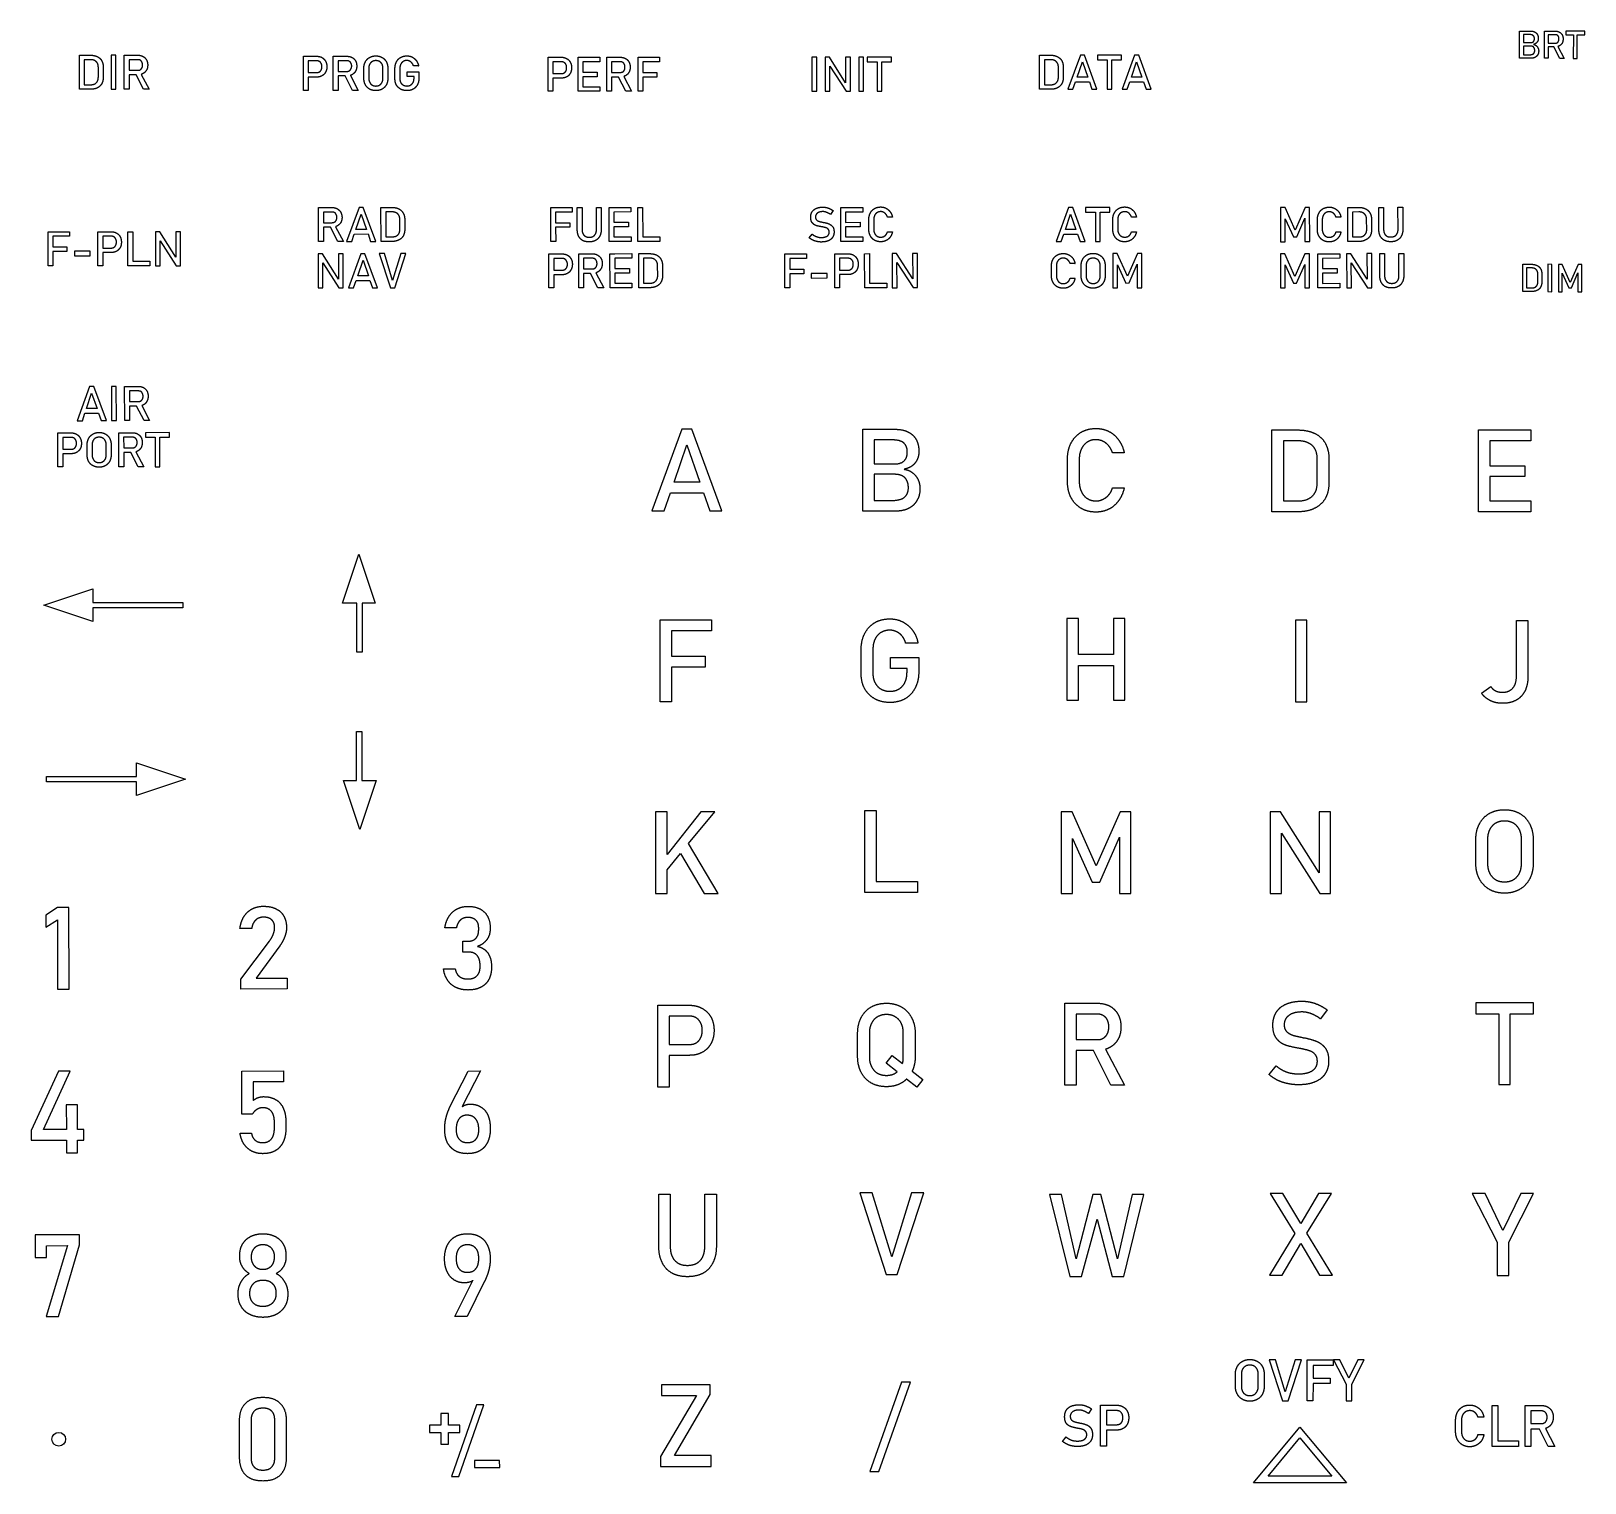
# Model space of a CAD drawing. Header units: millimetres. Extents: x -56 to 58, y -105 to 2.
import ezdxf

# ---------------------------------------------------------------- set-up
doc = ezdxf.new("R2010")
doc.units = ezdxf.units.MM
doc.layers.get('0').update_dxf_attribs({"linetype": 'CONTINUOUS'})

msp = doc.modelspace()

# ---------------------------------------------------------------- linework, layer by layer
for p, q in [((52.82, 1.85), (53.1, 1.85)), ((52.82, -0.15), (52.82, 1.85)), ((52.99, 1.85), (53.61, 1.85)), ((53.56, 1.59), (53.1, 1.59)), ((53.1, 1.59), (53.1, 1)), ((54.64, 1.85), (54.92, 1.85)), ((54.64, -0.15), (54.64, 1.85)), ((54.76, 1.85), (55.43, 1.85)), ((55.44, 1.58), (54.92, 1.58)), ((54.92, 1.58), (54.92, 0.96)), ((-52.78, 0.08), (-52.43, 0.08)), ((-52.78, -2.42), (-52.78, 0.08)), ((-52.54, 0.08), (-51.99, 0.08)), ((-49.5, 0.08), (-49.15, 0.08)), ((-49.5, -2.42), (-49.5, 0.08)), ((-49.35, 0.08), (-48.51, 0.08)), ((-36.36, 0), (-36.01, 0)), ((-36.36, -2.5), (-36.36, 0)), ((-36.18, 0), (-35.39, 0)), ((-34.17, 0), (-33.82, 0)), ((-34.17, -2.5), (-34.17, 0)), ((-34.02, 0), (-33.18, 0)), ((17.62, 0.08), (17.97, 0.08)), ((17.62, -2.42), (17.62, 0.08)), ((17.86, 0.08), (18.41, 0.08)), ((53.1, 1), (53.6, 1)), ((53.6, 0.75), (53.1, 0.75)), ((53.1, 0.75), (53.1, 0.11)), ((53.1, 0.11), (53.53, 0.11)), ((53.93, 0.42), (53.93, 0.42)), ((54.22, 0.39), (54.22, 0.39)), ((54.92, 0.96), (55.44, 0.96)), ((55.34, 0.69), (54.92, 0.69)), ((54.92, 0.69), (54.92, -0.15)), ((55.76, -0.16), (55.34, 0.69)), ((55.63, 0.72), (56.1, -0.16)), ((-51.98, -0.25), (-52.43, -0.25)), ((-52.43, -0.25), (-52.43, -2.09)), ((-51.4, -1.54), (-51.4, -0.8)), ((-51.04, -0.82), (-51.04, -1.52)), ((-48.49, -0.25), (-49.15, -0.25)), ((-49.15, -0.25), (-49.15, -1.03)), ((-49.15, -1.03), (-48.49, -1.03)), ((-35.38, -0.33), (-36.01, -0.33)), ((-36.01, -0.33), (-36.01, -1.19)), ((-33.16, -0.33), (-33.82, -0.33)), ((-33.82, -0.33), (-33.82, -1.11)), ((-33.82, -1.11), (-33.16, -1.11)), ((-31.93, -1.6), (-31.93, -0.89)), ((-31.57, -0.88), (-31.57, -1.61)), ((-30.53, -1.61), (-30.53, -0.88)), ((-30.17, -0.89), (-30.17, -1.6)), ((-29.65, -1.64), (-29.65, -0.91)), ((-29.29, -0.91), (-29.29, -1.64)), ((-27.91, -0.71), (-28.29, -0.71)), ((-18.42, -0.07), (-18.07, -0.07)), ((-18.42, -2.57), (-18.42, -0.07)), ((-18.24, -0.07), (-17.45, -0.07)), ((-17.44, -0.41), (-18.07, -0.41)), ((-18.07, -0.41), (-18.07, -1.27)), ((-16.22, -0.07), (-15.87, -0.07)), ((-16.22, -2.57), (-16.22, -0.07)), ((-16.05, -0.07), (-14.62, -0.07)), ((-14.62, -0.41), (-15.87, -0.41)), ((-15.87, -0.41), (-15.87, -1.17)), ((-14.62, -0.07), (-14.62, -0.41)), ((-14.12, -0.07), (-13.77, -0.07)), ((-14.12, -2.57), (-14.12, -0.07)), ((-13.97, -0.07), (-13.13, -0.07)), ((-13.11, -0.41), (-13.77, -0.41)), ((-13.77, -0.41), (-13.77, -1.18)), ((-11.82, -0.07), (-11.47, -0.07)), ((-11.82, -2.57), (-11.82, -0.07)), ((-11.65, -0.07), (-10.25, -0.07)), ((-10.25, -0.41), (-11.47, -0.41)), ((-11.47, -0.41), (-11.47, -1.19)), ((-10.25, -0.07), (-10.25, -0.41)), ((18.42, -0.25), (17.97, -0.25)), ((17.97, -0.25), (17.97, -2.09)), ((19, -1.54), (19, -0.8)), ((19.36, -0.82), (19.36, -1.52)), ((53.1, -0.15), (52.82, -0.15)), ((53.63, -0.15), (52.98, -0.15)), ((54.92, -0.15), (54.64, -0.15)), ((56.1, -0.16), (55.76, -0.16)), ((-52.43, -2.09), (-51.98, -2.09)), ((-48.63, -1.36), (-49.15, -1.36)), ((-49.15, -1.36), (-49.15, -2.42)), ((-48.09, -2.42), (-48.63, -1.36)), ((-48.25, -1.33), (-47.68, -2.42)), ((-36.01, -1.19), (-35.38, -1.19)), ((-35.39, -1.53), (-36.01, -1.53)), ((-36.01, -1.53), (-36.01, -2.5)), ((-33.3, -1.44), (-33.82, -1.44)), ((-33.82, -1.44), (-33.82, -2.5)), ((-32.76, -2.5), (-33.3, -1.44)), ((-32.92, -1.4), (-32.35, -2.5)), ((-28.76, -1.49), (-28.76, -1.15)), ((-28.76, -1.15), (-27.89, -1.15)), ((-28.25, -1.49), (-28.76, -1.49)), ((-28.25, -1.59), (-28.25, -1.49)), ((-27.89, -1.15), (-27.89, -1.59)), ((-18.07, -1.27), (-17.44, -1.27)), ((-17.45, -1.6), (-18.07, -1.6)), ((-18.07, -1.6), (-18.07, -2.57)), ((-15.87, -1.17), (-14.81, -1.17)), ((-14.81, -1.5), (-15.87, -1.5)), ((-15.87, -1.5), (-15.87, -2.24)), ((-15.87, -2.24), (-14.62, -2.24)), ((-14.81, -1.17), (-14.81, -1.5)), ((-14.62, -2.24), (-14.62, -2.57)), ((-13.77, -1.18), (-13.11, -1.18)), ((-13.25, -1.52), (-13.77, -1.52)), ((-13.77, -1.52), (-13.77, -2.57)), ((-12.71, -2.57), (-13.25, -1.52)), ((-12.87, -1.48), (-12.3, -2.57)), ((-11.47, -1.19), (-10.44, -1.19)), ((-10.44, -1.52), (-11.47, -1.52)), ((-11.47, -1.52), (-11.47, -2.57)), ((-10.44, -1.19), (-10.44, -1.52)), ((17.97, -2.09), (18.42, -2.09)), ((-52.43, -2.42), (-52.78, -2.42)), ((-51.99, -2.42), (-52.54, -2.42)), ((-49.15, -2.42), (-49.5, -2.42)), ((-47.68, -2.42), (-48.09, -2.42)), ((-36.01, -2.5), (-36.36, -2.5)), ((-33.82, -2.5), (-34.17, -2.5)), ((-32.35, -2.5), (-32.76, -2.5)), ((-18.07, -2.57), (-18.42, -2.57)), ((-15.87, -2.57), (-16.22, -2.57)), ((-14.62, -2.57), (-16.05, -2.57)), ((-13.77, -2.57), (-14.12, -2.57)), ((-12.3, -2.57), (-12.71, -2.57)), ((-11.47, -2.57), (-11.82, -2.57)), ((17.97, -2.42), (17.62, -2.42)), ((18.41, -2.42), (17.86, -2.42)), ((-35.25, -11.09), (-34.9, -11.09)), ((-35.25, -13.59), (-35.25, -11.09)), ((-35.1, -11.09), (-34.26, -11.09)), ((-30.68, -11.08), (-30.33, -11.08)), ((-30.67, -13.58), (-30.68, -11.08)), ((-30.44, -11.08), (-29.89, -11.08)), ((-18.22, -11.09), (-17.87, -11.09)), ((-18.21, -13.59), (-18.22, -11.09)), ((-18.05, -11.09), (-16.65, -11.09)), ((-16.65, -11.09), (-16.65, -11.42)), ((-16.28, -12.69), (-16.29, -11.09)), ((-16.29, -11.09), (-15.93, -11.09)), ((-15.93, -11.09), (-15.93, -12.7)), ((-14.87, -12.69), (-14.88, -11.09)), ((-14.88, -11.09), (-14.53, -11.09)), ((-14.53, -11.09), (-14.52, -12.68)), ((-13.94, -11.08), (-13.59, -11.08)), ((-13.94, -13.58), (-13.94, -11.08)), ((-13.77, -11.08), (-12.34, -11.08)), ((-12.34, -11.08), (-12.34, -11.41)), ((-11.84, -11.08), (-11.49, -11.08)), ((-11.83, -13.58), (-11.84, -11.08)), ((-11.49, -11.08), (-11.48, -13.24)), ((2.49, -11.32), (2.3, -11.6)), ((3.04, -11.09), (3.39, -11.09)), ((3.05, -13.59), (3.04, -11.09)), ((3.21, -11.09), (4.65, -11.08)), ((4.65, -11.08), (4.65, -11.42)), ((40.22, -11.08), (40.57, -11.08)), ((40.22, -13.58), (40.22, -11.08)), ((40.46, -11.08), (41.01, -11.08)), ((42.5, -12.67), (42.49, -11.08)), ((42.49, -11.08), (42.85, -11.08)), ((42.85, -11.08), (42.85, -12.68)), ((43.91, -12.68), (43.9, -11.07)), ((43.9, -11.07), (44.25, -11.07)), ((44.25, -11.07), (44.26, -12.67)), ((-34.25, -11.42), (-34.9, -11.42)), ((-34.9, -11.42), (-34.9, -12.2)), ((-34.9, -12.2), (-34.25, -12.2)), ((-34.38, -12.53), (-34.9, -12.53)), ((-33.84, -13.59), (-34.38, -12.53)), ((-34, -12.5), (-33.43, -13.59)), ((-29.88, -11.41), (-30.33, -11.41)), ((-30.33, -11.41), (-30.32, -13.25)), ((-29.29, -12.69), (-29.29, -11.96)), ((-28.93, -11.97), (-28.93, -12.68)), ((-16.65, -11.42), (-17.87, -11.43)), ((-17.87, -11.43), (-17.87, -12.21)), ((-17.87, -12.21), (-16.83, -12.21)), ((-16.83, -12.21), (-16.83, -12.54)), ((-12.34, -11.41), (-13.59, -11.42)), ((-13.59, -11.42), (-13.59, -12.17)), ((-13.59, -12.17), (-12.52, -12.17)), ((-12.52, -12.51), (-13.59, -12.51)), ((-13.59, -12.51), (-13.59, -13.25)), ((-12.52, -12.17), (-12.52, -12.51)), ((0.84, -11.8), (0.84, -11.8)), ((1.19, -11.79), (1.19, -11.79)), ((1.66, -12.51), (1.63, -12.5)), ((4.65, -11.42), (3.39, -11.42)), ((3.39, -11.42), (3.4, -12.18)), ((3.4, -12.18), (4.46, -12.17)), ((4.46, -12.51), (3.4, -12.51)), ((3.4, -12.51), (3.4, -13.25)), ((4.46, -12.17), (4.46, -12.51)), ((5.1, -12.67), (5.1, -11.99)), ((5.46, -11.99), (5.46, -12.67)), ((6.83, -11.79), (6.47, -11.79)), ((22.99, -12.67), (22.99, -11.99)), ((23.35, -11.99), (23.35, -12.67)), ((24.72, -11.79), (24.36, -11.79)), ((37.99, -12.68), (37.99, -12)), ((38.35, -12), (38.35, -12.68)), ((39.72, -11.8), (39.36, -11.8)), ((41.02, -11.41), (40.57, -11.42)), ((40.57, -11.42), (40.57, -13.25)), ((41.61, -12.7), (41.6, -11.96)), ((41.96, -11.97), (41.97, -12.68)), ((-55.08, -12.86), (-54.73, -12.86)), ((-55.08, -15.36), (-55.08, -12.86)), ((-54.91, -12.86), (-53.51, -12.86)), ((-53.51, -13.19), (-54.73, -13.19)), ((-54.73, -13.19), (-54.73, -13.97)), ((-53.51, -12.86), (-53.51, -13.19)), ((-51.43, -12.86), (-51.08, -12.86)), ((-51.43, -15.36), (-51.43, -12.86)), ((-51.25, -12.86), (-50.46, -12.86)), ((-50.45, -13.19), (-51.08, -13.19)), ((-51.08, -13.19), (-51.08, -14.06)), ((-49.24, -12.86), (-48.88, -12.86)), ((-49.24, -15.36), (-49.24, -12.86)), ((-48.88, -12.86), (-48.88, -15.03)), ((-34.9, -13.59), (-35.25, -13.59)), ((-34.9, -12.53), (-34.9, -13.59)), ((-33.43, -13.59), (-33.84, -13.59)), ((-30.32, -13.58), (-30.67, -13.58)), ((-29.88, -13.58), (-30.43, -13.58)), ((-30.32, -13.25), (-29.87, -13.24)), ((-17.86, -13.59), (-18.21, -13.59)), ((-16.83, -12.54), (-17.87, -12.54)), ((-17.87, -12.54), (-17.86, -13.59)), ((-13.59, -13.58), (-13.94, -13.58)), ((-12.33, -13.58), (-13.77, -13.58)), ((-13.59, -13.25), (-12.33, -13.25)), ((-12.33, -13.25), (-12.33, -13.58)), ((-11.48, -13.58), (-11.83, -13.58)), ((-10.23, -13.57), (-11.66, -13.58)), ((-11.48, -13.24), (-10.23, -13.24)), ((-10.23, -13.24), (-10.23, -13.57)), ((0.73, -13.31), (0.94, -13.04)), ((2.2, -12.9), (2.2, -12.9)), ((2.55, -12.89), (2.55, -12.89)), ((3.4, -13.59), (3.05, -13.59)), ((4.66, -13.58), (3.22, -13.59)), ((3.4, -13.25), (4.65, -13.25)), ((4.65, -13.25), (4.66, -13.58)), ((6.47, -12.86), (6.83, -12.86)), ((24.37, -12.86), (24.73, -12.86)), ((39.36, -12.87), (39.72, -12.87)), ((40.58, -13.58), (40.22, -13.58)), ((41.02, -13.58), (40.46, -13.58)), ((40.57, -13.25), (41.03, -13.25)), ((-54.73, -13.97), (-53.7, -13.97)), ((-53.7, -14.31), (-54.73, -14.31)), ((-54.73, -14.31), (-54.73, -15.36)), ((-53.7, -13.97), (-53.7, -14.31)), ((-51.08, -14.06), (-50.45, -14.06)), ((-50.46, -14.39), (-51.08, -14.39)), ((-51.08, -14.39), (-51.08, -15.36)), ((-18.37, -14.49), (-18.01, -14.49)), ((-18.36, -16.99), (-18.37, -14.49)), ((-18.18, -14.49), (-17.4, -14.49)), ((-16.17, -14.48), (-15.82, -14.48)), ((-16.17, -16.98), (-16.17, -14.48)), ((-16.02, -14.48), (-15.18, -14.48)), ((-15.17, -14.81), (-15.82, -14.81)), ((-13.88, -14.48), (-13.53, -14.48)), ((-13.87, -16.98), (-13.88, -14.48)), ((-13.71, -14.48), (-12.27, -14.47)), ((-12.27, -14.81), (-13.53, -14.81)), ((-13.53, -14.81), (-13.52, -15.57)), ((-12.27, -14.47), (-12.27, -14.81)), ((-11.77, -14.47), (-11.42, -14.47)), ((-11.77, -16.97), (-11.77, -14.47)), ((-11.54, -14.47), (-10.98, -14.47)), ((-10.97, -14.8), (-11.42, -14.8)), ((-11.42, -14.8), (-11.42, -16.64)), ((-1.05, -14.49), (-0.7, -14.49)), ((-1.05, -16.99), (-1.05, -14.49)), ((-0.88, -14.49), (0.52, -14.49)), ((0.52, -14.49), (0.52, -14.82)), ((2.6, -14.48), (2.95, -14.48)), ((2.61, -16.98), (2.6, -14.48)), ((2.78, -14.48), (3.57, -14.48)), ((3.58, -14.81), (2.95, -14.81)), ((4.79, -14.48), (5.15, -14.47)), ((4.8, -16.98), (4.79, -14.48)), ((5.15, -14.47), (5.15, -16.64)), ((38.03, -14.48), (38.38, -14.48)), ((38.03, -16.98), (38.03, -14.48)), ((38.2, -14.48), (39.63, -14.48)), ((39.63, -14.81), (38.38, -14.82)), ((39.63, -14.48), (39.63, -14.81)), ((42.57, -16.07), (42.56, -14.47)), ((42.56, -14.47), (42.91, -14.47)), ((42.91, -14.47), (42.92, -16.08)), ((43.97, -16.07), (43.97, -14.47)), ((43.97, -14.47), (44.32, -14.47)), ((44.32, -14.47), (44.33, -16.06)), ((-54.73, -15.36), (-55.08, -15.36)), ((-51.08, -15.36), (-51.43, -15.36)), ((-48.88, -15.36), (-49.24, -15.36)), ((-47.63, -15.36), (-49.06, -15.36)), ((-48.88, -15.03), (-47.63, -15.03)), ((-47.63, -15.03), (-47.63, -15.36)), ((-17.38, -14.82), (-18.01, -14.82)), ((-18.01, -14.82), (-18.01, -15.68)), ((-18.01, -15.68), (-17.38, -15.68)), ((-15.82, -14.81), (-15.82, -15.59)), ((-15.82, -15.59), (-15.16, -15.59)), ((-15.3, -15.92), (-15.82, -15.92)), ((-15.82, -15.92), (-15.82, -16.98)), ((-14.76, -16.98), (-15.3, -15.92)), ((-14.92, -15.89), (-14.34, -16.98)), ((-13.52, -15.57), (-12.46, -15.57)), ((-12.46, -15.9), (-13.52, -15.9)), ((-13.52, -15.9), (-13.52, -16.64)), ((-12.46, -15.57), (-12.46, -15.9)), ((-10.38, -16.09), (-10.39, -15.35)), ((-10.03, -15.36), (-10.03, -16.07)), ((0.52, -14.82), (-0.7, -14.82)), ((-0.7, -14.82), (-0.7, -15.6)), ((-0.7, -15.6), (0.33, -15.6)), ((0.33, -15.94), (-0.7, -15.94)), ((-0.7, -15.94), (-0.7, -16.99)), ((0.33, -15.6), (0.33, -15.94)), ((2.95, -14.81), (2.96, -15.68)), ((2.96, -15.68), (3.59, -15.68)), ((18.49, -16.08), (18.49, -15.39)), ((18.85, -15.39), (18.85, -16.08)), ((20.22, -15.2), (19.86, -15.2)), ((20.67, -16.09), (20.67, -15.38)), ((21.03, -15.36), (21.03, -16.1)), ((22.07, -16.09), (22.07, -15.36)), ((22.43, -15.37), (22.43, -16.08)), ((38.38, -14.82), (38.38, -15.57)), ((38.38, -15.57), (39.45, -15.57)), ((39.45, -15.9), (38.38, -15.91)), ((38.38, -15.91), (38.38, -16.65)), ((39.45, -15.57), (39.45, -15.9)), ((53.05, -15.25), (53.33, -15.25)), ((53.05, -17.25), (53.05, -15.25)), ((53.24, -15.25), (53.69, -15.25)), ((53.7, -15.52), (53.33, -15.52)), ((53.33, -15.52), (53.33, -16.99)), ((-18.01, -16.99), (-18.36, -16.99)), ((-17.39, -16.02), (-18.01, -16.02)), ((-18.01, -16.02), (-18.01, -16.99)), ((-15.82, -16.98), (-16.17, -16.98)), ((-14.34, -16.98), (-14.76, -16.98)), ((-13.52, -16.98), (-13.87, -16.98)), ((-12.27, -16.97), (-13.7, -16.98)), ((-13.52, -16.64), (-12.27, -16.64)), ((-12.27, -16.64), (-12.27, -16.97)), ((-11.42, -16.97), (-11.77, -16.97)), ((-10.98, -16.97), (-11.53, -16.97)), ((-11.42, -16.64), (-10.96, -16.64)), ((-0.7, -16.99), (-1.05, -16.99)), ((2.96, -16.98), (2.61, -16.98)), ((3.57, -16.01), (2.96, -16.01)), ((2.96, -16.01), (2.96, -16.98)), ((5.15, -16.97), (4.8, -16.98)), ((6.41, -16.97), (4.98, -16.97)), ((5.15, -16.64), (6.41, -16.64)), ((6.41, -16.64), (6.41, -16.97)), ((19.87, -16.27), (20.22, -16.27)), ((38.39, -16.98), (38.03, -16.98)), ((39.64, -16.98), (38.2, -16.98)), ((38.38, -16.65), (39.64, -16.64)), ((39.64, -16.64), (39.64, -16.98)), ((53.33, -16.99), (53.69, -16.99)), ((54.16, -16.55), (54.16, -15.96)), ((54.45, -15.97), (54.45, -16.54)), ((53.33, -17.25), (53.05, -17.25)), ((53.68, -17.25), (53.24, -17.25)), ((-49.47, -24.21), (-49.12, -24.21)), ((-49.46, -26.71), (-49.47, -24.21)), ((-49.31, -24.21), (-48.48, -24.2)), ((-48.46, -24.54), (-49.12, -24.54)), ((-49.12, -24.54), (-49.11, -25.32)), ((-49.11, -25.32), (-48.46, -25.31)), ((-48.59, -25.65), (-49.11, -25.65)), ((-49.11, -25.65), (-49.11, -26.71)), ((-48.05, -26.7), (-48.59, -25.65)), ((-48.22, -25.61), (-47.64, -26.7)), ((-49.11, -26.71), (-49.46, -26.71)), ((-47.64, -26.7), (-48.05, -26.7)), ((-54.36, -27.61), (-54.01, -27.61)), ((-54.36, -30.11), (-54.36, -27.61)), ((-54.18, -27.61), (-53.4, -27.61)), ((-53.38, -27.95), (-54.01, -27.95)), ((-54.01, -27.95), (-54.01, -28.81)), ((-49.9, -27.6), (-49.55, -27.6)), ((-49.89, -30.1), (-49.9, -27.6)), ((-49.74, -27.6), (-48.91, -27.6)), ((-48.89, -27.93), (-49.55, -27.93)), ((-49.55, -27.93), (-49.54, -28.71)), ((4.65, -27.35), (5.49, -27.35)), ((4.65, -33.35), (4.65, -27.35)), ((5.15, -27.35), (7.02, -27.35)), ((6.86, -28.13), (5.49, -28.13)), ((5.49, -28.13), (5.49, -29.89)), ((34.66, -27.4), (35.5, -27.4)), ((34.66, -33.4), (34.66, -27.4)), ((35.23, -27.4), (36.56, -27.4)), ((36.59, -28.2), (35.5, -28.2)), ((35.5, -28.2), (35.5, -32.6)), ((49.8, -27.4), (50.64, -27.4)), ((49.8, -33.4), (49.8, -27.4)), ((50.21, -27.4), (53.65, -27.4)), ((53.65, -28.2), (50.64, -28.2)), ((50.64, -28.2), (50.64, -30.02)), ((53.65, -27.4), (53.65, -28.2)), ((-54.01, -28.81), (-53.38, -28.81)), ((-53.39, -29.14), (-54.01, -29.14)), ((-54.01, -29.14), (-54.01, -30.11)), ((-52.22, -29.21), (-52.22, -28.5)), ((-51.86, -28.49), (-51.86, -29.22)), ((-50.82, -29.22), (-50.82, -28.49)), ((-50.46, -28.5), (-50.46, -29.21)), ((-49.54, -28.71), (-48.89, -28.71)), ((-49.02, -29.04), (-49.54, -29.04)), ((-49.54, -29.04), (-49.54, -30.1)), ((-48.48, -30.1), (-49.02, -29.04)), ((-48.65, -29.01), (-48.07, -30.1)), ((19.67, -31.18), (19.67, -29.53)), ((20.53, -29.53), (20.53, -31.18)), ((23.83, -29.08), (22.97, -29.08)), ((37.98, -31.28), (37.98, -29.51)), ((38.84, -29.55), (38.84, -31.25)), ((-54.01, -30.11), (-54.36, -30.11)), ((-49.54, -30.1), (-49.89, -30.1)), ((-48.07, -30.1), (-48.48, -30.1)), ((5.49, -29.89), (6.98, -29.89)), ((6.98, -30.65), (5.49, -30.65)), ((5.49, -30.65), (5.49, -32.57)), ((50.64, -30.02), (53.2, -30.02)), ((53.2, -30.02), (53.2, -30.82)), ((8, -31.64), (8, -31.63)), ((8.85, -31.7), (8.85, -31.72)), ((22.97, -31.63), (23.83, -31.63)), ((53.2, -30.82), (50.64, -30.82)), ((50.64, -30.82), (50.64, -32.6)), ((5.49, -32.57), (6.77, -32.57)), ((35.5, -32.6), (36.59, -32.6)), ((50.64, -32.6), (53.65, -32.6)), ((53.65, -32.6), (53.65, -33.4)), ((5.49, -33.35), (4.65, -33.35)), ((7.09, -33.35), (5.15, -33.35)), ((35.5, -33.4), (34.66, -33.4)), ((36.56, -33.4), (35.23, -33.4)), ((50.64, -33.4), (49.8, -33.4)), ((53.65, -33.4), (50.21, -33.4)), ((-10.21, -41.32), (-9.37, -41.32)), ((-10.21, -47.32), (-10.21, -41.32)), ((-9.8, -41.32), (-6.44, -41.32)), ((-6.44, -42.12), (-9.37, -42.12)), ((-9.37, -42.12), (-9.37, -43.99)), ((-6.44, -41.32), (-6.44, -42.12)), ((52.59, -45.47), (52.59, -41.38)), ((52.59, -41.38), (53.43, -41.38)), ((53.43, -41.38), (53.43, -45.47)), ((8.71, -43.04), (7.8, -43.04)), ((-9.37, -43.99), (-6.89, -43.99)), ((-6.89, -43.99), (-6.89, -44.79)), ((4.54, -45.27), (4.54, -43.49)), ((5.4, -43.49), (5.4, -45.27)), ((6.68, -44.89), (6.68, -44.08)), ((6.68, -44.08), (8.76, -44.08)), ((8.76, -44.08), (8.76, -45.13)), ((-6.89, -44.79), (-9.37, -44.79)), ((-9.37, -44.79), (-9.37, -47.32)), ((7.9, -44.89), (6.68, -44.89)), ((7.9, -45.15), (7.9, -44.89)), ((50.03, -46.7), (50.71, -46.21)), ((-9.37, -47.32), (-10.21, -47.32)), ((4.81, -55.3), (5.65, -55.3)), ((4.81, -61.3), (4.81, -55.3)), ((5.65, -55.3), (5.65, -60.5)), ((49.61, -59.15), (49.61, -57.45)), ((50.47, -57.42), (50.47, -59.18)), ((52.96, -59.18), (52.96, -57.42)), ((53.82, -57.45), (53.82, -59.15)), ((5.65, -61.3), (4.81, -61.3)), ((8.67, -61.3), (5.23, -61.3)), ((5.65, -60.5), (8.67, -60.5)), ((8.67, -60.5), (8.67, -61.3)), ((-40.15, -63.96), (-41.02, -63.96)), ((-41.02, -63.96), (-41.02, -63.96)), ((-40.94, -67.66), (-38.85, -64.87)), ((-40.15, -63.95), (-40.15, -63.96)), ((-38.47, -63.89), (-38.47, -63.88)), ((-37.6, -63.89), (-37.6, -63.89)), ((-25.14, -63.89), (-25.99, -63.89)), ((-24.68, -65.68), (-24.68, -64.88)), ((-24.68, -64.88), (-24.25, -64.88)), ((-23.51, -64.07), (-23.51, -63.88)), ((-22.67, -63.89), (-22.67, -63.99)), ((-38.09, -65.22), (-39.83, -67.59)), ((-24.25, -65.68), (-24.68, -65.68)), ((-26.09, -66.9), (-25.23, -66.9)), ((-23.41, -66.8), (-23.41, -66.62)), ((-22.57, -66.7), (-22.57, -66.8)), ((-40.94, -68.39), (-40.94, -67.66)), ((-39.83, -67.59), (-37.56, -67.58)), ((-37.56, -67.58), (-37.56, -68.38)), ((-37.56, -68.38), (-40.94, -68.39)), ((19.47, -69.43), (20.31, -69.43)), ((19.47, -75.43), (19.47, -69.43)), ((19.84, -69.43), (21.85, -69.43)), ((-10.38, -69.58), (-9.53, -69.58)), ((-10.38, -75.58), (-10.38, -69.58)), ((-9.94, -69.58), (-8.05, -69.58)), ((-8.02, -70.38), (-9.53, -70.38)), ((-9.53, -70.38), (-9.53, -72.45)), ((21.89, -70.23), (20.31, -70.23)), ((20.31, -70.23), (20.31, -72.1)), ((38.71, -69.91), (38.23, -70.58)), ((4.28, -73.34), (4.28, -71.64)), ((5.14, -71.61), (5.14, -73.37)), ((7.63, -73.37), (7.63, -71.61)), ((8.5, -71.64), (8.5, -73.34)), ((34.73, -71.04), (34.73, -71.04)), ((35.56, -71.02), (35.56, -71.02)), ((-9.53, -72.45), (-8.02, -72.45)), ((20.31, -72.1), (21.89, -72.1)), ((21.57, -72.9), (20.31, -72.9)), ((20.31, -72.9), (20.31, -75.43)), ((22.85, -75.43), (21.57, -72.9)), ((22.46, -72.81), (23.85, -75.43)), ((36.69, -72.74), (36.63, -72.73)), ((-8.05, -73.25), (-9.53, -73.25)), ((-9.53, -73.25), (-9.53, -75.58)), ((6.37, -73.83), (6.81, -73.27)), ((7.18, -74.46), (6.37, -73.83)), ((6.81, -73.27), (7.57, -73.86)), ((34.45, -74.66), (34.97, -74.02)), ((37.99, -73.69), (37.99, -73.69)), ((38.82, -73.66), (38.82, -73.67)), ((-40.88, -74.4), (-37.83, -74.39)), ((-40.88, -77.56), (-40.88, -74.4)), ((-37.82, -75.19), (-40.04, -75.2)), ((-40.04, -75.2), (-40.04, -76.55)), ((-37.83, -74.39), (-37.82, -75.19)), ((-25.59, -76.98), (-24.29, -74.4)), ((-23.38, -74.39), (-24.72, -77.01)), ((-24.29, -74.4), (-23.38, -74.39)), ((8.61, -75.59), (7.86, -75)), ((8.27, -74.42), (9.05, -75.03)), ((9.05, -75.03), (8.61, -75.59)), ((-9.53, -75.58), (-10.38, -75.58)), ((20.31, -75.43), (19.47, -75.43)), ((23.85, -75.43), (22.85, -75.43)), ((-40.11, -77.56), (-40.88, -77.56)), ((-38.49, -78.62), (-38.49, -78.11)), ((-37.65, -78.11), (-37.65, -78.62)), ((-22.66, -78.62), (-22.66, -78.62)), ((-41.01, -78.95), (-41.01, -78.95)), ((-41.01, -78.95), (-40.17, -78.95)), ((-40.17, -78.95), (-40.17, -78.95)), ((-26, -78.65), (-26, -78.64)), ((-25.16, -78.7), (-25.16, -78.7)), ((-23.5, -78.69), (-23.5, -78.69)), ((-10.3, -87.25), (-10.3, -83.42)), ((-10.3, -83.42), (-9.46, -83.42)), ((-9.46, -83.42), (-9.46, -87.27)), ((-6.93, -87.27), (-6.93, -83.42)), ((-6.93, -83.42), (-6.08, -83.42)), ((-6.08, -83.42), (-6.08, -87.25)), ((-41.03, -88.06), (-41.03, -87.91)), ((-40.19, -88), (-40.19, -88.06)), ((-38.48, -88.05), (-38.48, -87.99)), ((-37.64, -87.91), (-37.64, -88.05)), ((-26.01, -88.18), (-26.01, -88.17)), ((-25.16, -88.14), (-25.16, -88.15)), ((-23.5, -88.14), (-23.5, -88.14)), ((-22.66, -88.19), (-22.66, -88.19)), ((-25.26, -92.4), (-23.93, -89.76)), ((-23.08, -89.82), (-24.36, -92.4)), ((-41.15, -90.79), (-41.15, -90.69)), ((-40.31, -90.68), (-40.31, -90.74)), ((-38.35, -90.73), (-38.35, -90.67)), ((-37.51, -90.69), (-37.51, -90.79)), ((-24.36, -92.4), (-25.26, -92.4)), ((37.25, -95.58), (37.68, -95.58)), ((37.25, -98.58), (37.25, -95.58)), ((37.46, -95.58), (39.14, -95.58)), ((39.14, -95.58), (39.14, -95.98)), ((31.98, -97.5), (31.98, -96.65)), ((32.42, -96.64), (32.42, -97.52)), ((33.66, -97.52), (33.66, -96.64)), ((34.09, -96.65), (34.09, -97.5)), ((39.14, -95.98), (37.68, -95.98)), ((37.68, -95.98), (37.68, -96.92)), ((37.68, -97.32), (37.67, -98.58)), ((37.68, -96.92), (38.92, -96.92)), ((38.92, -97.32), (37.68, -97.32)), ((38.92, -96.92), (38.92, -97.32)), ((22.1, -98.9), (22.52, -98.9)), ((22.1, -101.9), (22.1, -98.9)), ((22.32, -98.9), (23.26, -98.9)), ((37.67, -98.58), (37.25, -98.58)), ((50.8, -98.92), (51.22, -98.92)), ((50.8, -101.92), (50.8, -98.92)), ((51.22, -98.92), (51.22, -101.52)), ((53.22, -98.92), (53.65, -98.92)), ((53.22, -101.92), (53.22, -98.92)), ((53.41, -98.92), (54.41, -98.92)), ((-41.04, -102.75), (-41.04, -100.03)), ((-40.2, -100.03), (-40.2, -102.75)), ((-38.46, -102.75), (-38.46, -100.02)), ((-37.62, -100.02), (-37.62, -102.75)), ((19.46, -99.75), (19.46, -99.75)), ((19.87, -99.73), (19.87, -99.73)), ((21.44, -99.18), (21.2, -99.51)), ((23.28, -99.3), (22.52, -99.3)), ((22.52, -99.3), (22.52, -100.33)), ((48.13, -100.83), (48.13, -100.01)), ((48.56, -100.01), (48.56, -100.83)), ((50.2, -99.78), (49.77, -99.78)), ((54.43, -99.32), (53.65, -99.32)), ((53.65, -99.32), (53.65, -100.25)), ((53.65, -100.25), (54.43, -100.25)), ((19.31, -101.56), (19.57, -101.23)), ((20.43, -100.6), (20.4, -100.59)), ((21.08, -101.07), (21.08, -101.07)), ((21.5, -101.06), (21.5, -101.06)), ((22.52, -100.33), (23.28, -100.33)), ((23.26, -100.73), (22.52, -100.73)), ((22.52, -100.73), (22.52, -101.9)), ((49.77, -101.06), (50.2, -101.06)), ((54.27, -100.65), (53.65, -100.65)), ((53.65, -100.65), (53.65, -101.92)), ((54.91, -101.92), (54.27, -100.65)), ((54.72, -100.61), (55.41, -101.92)), ((22.52, -101.9), (22.1, -101.9)), ((51.22, -101.92), (50.8, -101.92)), ((52.73, -101.92), (51.01, -101.92)), ((51.22, -101.52), (52.73, -101.52)), ((52.73, -101.52), (52.73, -101.92)), ((53.65, -101.92), (53.22, -101.92)), ((55.41, -101.92), (54.91, -101.92))]:
    msp.add_line(p, q)
for points in [[(57.04, -0.16), (57.05, 1.58), (57.61, 1.58), (57.61, 1.84), (56.2, 1.84), (56.2, 1.58), (56.77, 1.58), (56.76, -0.16)], [(-50.47, -2.42), (-50.12, -2.42), (-50.12, 0.08), (-50.47, 0.08)], [(20.91, 0.08), (20.61, 0.08), (19.69, -2.42), (20.07, -2.42), (20.26, -1.87), (21.27, -1.87), (21.45, -2.42), (21.83, -2.42)], [(22.92, -2.42), (22.92, -0.25), (23.63, -0.25), (23.63, 0.08), (21.87, 0.08), (21.87, -0.25), (22.57, -0.25), (22.57, -2.42)], [(24.89, 0.08), (24.59, 0.08), (23.67, -2.42), (24.04, -2.42), (24.23, -1.87), (25.24, -1.87), (25.43, -2.42), (25.81, -2.42)], [(0.93, -2.57), (1.28, -2.57), (1.28, -0.07), (0.93, -0.07)], [(2.22, -0.07), (1.9, -0.07), (1.9, -2.57), (2.25, -2.57), (2.25, -0.73), (3.43, -2.57), (3.75, -2.57), (3.75, -0.07), (3.4, -0.07), (3.4, -1.94)], [(4.37, -2.57), (4.72, -2.57), (4.72, -0.07), (4.37, -0.07)], [(6.05, -2.57), (6.05, -0.41), (6.76, -0.41), (6.76, -0.07), (4.99, -0.07), (4.99, -0.41), (5.7, -0.41), (5.7, -2.57)], [(21.15, -1.54), (20.37, -1.54), (20.76, -0.4)], [(25.13, -1.54), (24.35, -1.54), (24.74, -0.4)], [(-31.98, -11.08), (-32.28, -11.08), (-33.19, -13.59), (-32.81, -13.59), (-32.63, -13.04), (-31.62, -13.03), (-31.43, -13.58), (-31.05, -13.58)], [(20.05, -11.09), (19.75, -11.09), (18.83, -13.59), (19.21, -13.59), (19.4, -13.04), (20.41, -13.04), (20.6, -13.59), (20.97, -13.59)], [(22.07, -13.58), (22.06, -11.42), (22.77, -11.42), (22.77, -11.08), (21, -11.09), (21, -11.42), (21.71, -11.42), (21.72, -13.58)], [(37.42, -11.09), (37.09, -11.09), (36.36, -12.74), (35.62, -11.1), (35.3, -11.1), (35.3, -13.6), (35.64, -13.6), (35.64, -11.91), (36.24, -13.25), (36.49, -13.25), (37.08, -11.87), (37.08, -13.59), (37.43, -13.59)], [(-31.73, -12.7), (-32.51, -12.7), (-32.13, -11.57)], [(20.29, -12.71), (19.51, -12.71), (19.9, -11.57)], [(-46.9, -12.86), (-47.22, -12.86), (-47.22, -15.36), (-46.87, -15.36), (-46.87, -13.52), (-45.69, -15.36), (-45.37, -15.36), (-45.37, -12.86), (-45.72, -12.86), (-45.72, -14.73)], [(-52, -14.63), (-52, -14.3), (-53.15, -14.3), (-53.15, -14.63)], [(-34.97, -14.49), (-35.29, -14.49), (-35.28, -16.98), (-34.94, -16.98), (-34.94, -15.15), (-33.76, -16.98), (-33.44, -16.98), (-33.44, -14.48), (-33.79, -14.48), (-33.79, -16.35)], [(-31.85, -14.48), (-32.14, -14.48), (-33.06, -16.98), (-32.68, -16.98), (-32.49, -16.43), (-31.49, -16.43), (-31.3, -16.98), (-30.92, -16.97)], [(-30.42, -14.47), (-30.8, -14.47), (-29.98, -16.97), (-29.65, -16.97), (-28.84, -14.47), (-29.22, -14.47), (-29.82, -16.43)], [(7.13, -14.47), (6.81, -14.47), (6.82, -16.97), (7.17, -16.97), (7.16, -15.13), (8.34, -16.96), (8.67, -16.96), (8.66, -14.47), (8.31, -14.47), (8.32, -16.33)], [(25.12, -14.47), (24.79, -14.47), (24.06, -16.12), (23.32, -14.47), (22.99, -14.47), (23, -16.97), (23.34, -16.97), (23.34, -15.28), (23.94, -16.63), (24.18, -16.62), (24.78, -15.25), (24.78, -16.97), (25.12, -16.97)], [(37.41, -14.48), (37.08, -14.49), (36.35, -16.14), (35.61, -14.49), (35.28, -14.49), (35.29, -16.99), (35.63, -16.99), (35.63, -15.3), (36.23, -16.64), (36.47, -16.64), (37.07, -15.26), (37.07, -16.99), (37.42, -16.98)], [(40.45, -14.48), (40.13, -14.48), (40.14, -16.98), (40.49, -16.97), (40.48, -15.14), (41.66, -16.97), (41.99, -16.97), (41.98, -14.47), (41.63, -14.47), (41.64, -16.34)], [(-31.6, -16.09), (-32.38, -16.1), (-31.99, -14.96)], [(2.04, -16.25), (2.04, -15.92), (0.88, -15.92), (0.88, -16.26)], [(54.9, -17.25), (55.18, -17.26), (55.18, -15.26), (54.9, -15.25)], [(57.38, -15.26), (57.12, -15.26), (56.53, -16.58), (55.94, -15.26), (55.68, -15.26), (55.68, -17.26), (55.95, -17.26), (55.95, -15.9), (56.43, -16.98), (56.62, -16.98), (57.1, -15.88), (57.1, -17.26), (57.38, -17.26)], [(-51.74, -24.21), (-52.04, -24.21), (-52.95, -26.72), (-52.57, -26.72), (-52.39, -26.17), (-51.38, -26.16), (-51.19, -26.71), (-50.81, -26.71)], [(-51.49, -25.83), (-52.27, -25.83), (-51.89, -24.7)], [(-50.43, -26.71), (-50.08, -26.71), (-50.09, -24.21), (-50.44, -24.21)], [(-7.88, -27.33), (-8.6, -27.33), (-10.81, -33.33), (-9.9, -33.33), (-9.45, -32.02), (-7.03, -32.02), (-6.57, -33.33), (-5.67, -33.33)], [(-46.88, -30.09), (-46.89, -27.93), (-46.18, -27.93), (-46.18, -27.59), (-47.95, -27.6), (-47.95, -27.93), (-47.24, -27.93), (-47.23, -30.1)], [(-7.3, -31.22), (-9.17, -31.22), (-8.24, -28.49)], [(-32.45, -40.1), (-33.5, -40.1), (-32.3, -36.5), (-31.1, -40.1), (-32.05, -40.1), (-32.05, -43.7), (-32.45, -43.7)], [(-51.8, -39.05), (-51.8, -40.05), (-45.2, -40.05), (-45.2, -40.45), (-51.8, -40.45), (-51.8, -41.45), (-55.4, -40.25)], [(23.87, -41.22), (23.03, -41.22), (23.03, -43.86), (20.47, -43.86), (20.47, -41.22), (19.62, -41.22), (19.62, -47.22), (20.47, -47.22), (20.47, -44.66), (23.03, -44.66), (23.03, -47.22), (23.87, -47.22)], [(36.38, -47.34), (37.22, -47.34), (37.22, -41.34), (36.38, -41.34)], [(-33.42, -53.1), (-32.47, -53.1), (-32.47, -49.5), (-32.07, -49.5), (-32.07, -53.1), (-31.02, -53.1), (-32.22, -56.7)], [(-45, -53), (-48.6, -54.2), (-48.6, -53.2), (-55.2, -53.2), (-55.2, -52.8), (-48.6, -52.8), (-48.6, -51.8)], [(-7.23, -55.39), (-9.69, -58.53), (-9.69, -55.39), (-10.54, -55.39), (-10.54, -61.39), (-9.69, -61.39), (-9.69, -59.65), (-8.71, -58.46), (-6.97, -61.39), (-5.94, -61.39), (-8.12, -57.73), (-6.19, -55.39)], [(24.31, -55.39), (23.52, -55.39), (21.76, -59.35), (20, -55.39), (19.21, -55.39), (19.21, -61.39), (20.03, -61.39), (20.03, -57.34), (21.47, -60.56), (22.05, -60.56), (23.49, -57.26), (23.49, -61.39), (24.31, -61.39)], [(35.29, -55.39), (34.52, -55.39), (34.52, -61.39), (35.36, -61.39), (35.36, -56.97), (38.18, -61.39), (38.95, -61.39), (38.95, -55.39), (38.12, -55.39), (38.12, -59.87)], [(-54.4, -68.4), (-53.55, -68.4), (-53.56, -62.4), (-54.4, -62.4), (-55.25, -62.97), (-55.25, -63.85), (-54.4, -63.32)], [(52.14, -75.4), (52.14, -70.2), (53.83, -70.2), (53.83, -69.4), (49.6, -69.4), (49.6, -70.2), (51.29, -70.2), (51.29, -75.4)], [(-54.32, -74.41), (-56.33, -78.75), (-56.33, -79.48), (-53.74, -79.48), (-53.74, -80.41), (-52.92, -80.4), (-52.92, -79.48), (-52.47, -79.48), (-52.47, -78.7), (-52.92, -78.7), (-52.93, -76.87), (-53.75, -76.87), (-53.74, -78.7), (-55.42, -78.7), (-53.46, -74.41)], [(5.34, -83.33), (4.43, -83.33), (6.38, -89.33), (7.18, -89.33), (9.14, -83.33), (8.22, -83.33), (6.78, -88.03)], [(22.11, -83.46), (21.53, -83.46), (20.3, -88.16), (19.24, -83.46), (18.36, -83.46), (19.83, -89.46), (20.69, -89.46), (21.84, -85.26), (22.95, -89.46), (23.81, -89.46), (25.27, -83.46), (24.4, -83.46), (23.34, -88.16)], [(34.53, -83.37), (36.34, -86.31), (34.48, -89.37), (35.42, -89.37), (36.79, -87.04), (38.16, -89.37), (39.11, -89.37), (37.22, -86.3), (39.02, -83.37), (38.07, -83.37), (36.78, -85.57), (35.47, -83.37)], [(52.02, -89.39), (52.02, -86.95), (53.85, -83.39), (52.91, -83.39), (51.6, -86.09), (50.29, -83.39), (49.35, -83.39), (51.18, -86.95), (51.18, -89.39)], [(-54.32, -92.4), (-52.77, -87.15), (-52.77, -86.4), (-56.04, -86.41), (-56.04, -88.07), (-55.2, -88.07), (-55.2, -87.21), (-53.67, -87.2), (-55.22, -92.4)], [(34.92, -95.58), (34.46, -95.58), (35.44, -98.58), (35.84, -98.58), (36.82, -95.58), (36.36, -95.58), (35.64, -97.93)], [(40.52, -98.58), (40.52, -97.36), (41.43, -95.58), (40.96, -95.58), (40.31, -96.93), (39.65, -95.58), (39.18, -95.58), (40.1, -97.36), (40.1, -98.58)], [(-9.14, -102.6), (-6.53, -98.12), (-6.53, -97.4), (-10.1, -97.4), (-10.1, -98.2), (-7.54, -98.2), (-10.18, -102.67), (-10.18, -103.4), (-6.45, -103.4), (-6.45, -102.6)], [(5.17, -103.76), (5.84, -103.76), (8.16, -97.22), (7.49, -97.22)], [(-25.51, -104.12), (-24.97, -104.12), (-23.12, -98.88), (-23.66, -98.88)], [(-24.88, -100.9), (-24.88, -100.37), (-25.72, -100.37), (-25.72, -99.52), (-26.28, -99.52), (-26.28, -100.37), (-27.12, -100.37), (-27.12, -100.91), (-26.28, -100.9), (-26.28, -101.75), (-25.72, -101.75), (-25.72, -100.9)], [(40.12, -104.6), (33.32, -104.6), (36.7, -100.52)], [(39.05, -104.1), (34.39, -104.1), (36.7, -101.3)], [(-21.97, -103.48), (-21.98, -102.95), (-23.82, -102.95), (-23.82, -103.48)]]:
    msp.add_lwpolyline(points, close=True)
msp.add_circle((-54.3, -101.4), 0.5)
for points in [[(53.82, 1.51), (53.73, 1.59), (53.56, 1.59)], [(53.61, 1.85), (53.8, 1.85), (53.93, 1.78)], [(53.91, 1.29), (53.91, 1.44), (53.82, 1.51)], [(53.83, 1.07), (53.91, 1.14), (53.91, 1.29)], [(53.93, 1.78), (54.06, 1.71), (54.13, 1.59)], [(54.13, 1.59), (54.19, 1.47), (54.19, 1.3)], [(54.19, 1.3), (54.19, 1.2), (54.15, 1.11)], [(55.43, 1.85), (55.61, 1.85), (55.74, 1.77)], [(55.59, 1.54), (55.52, 1.58), (55.44, 1.58)], [(55.68, 1.43), (55.65, 1.5), (55.59, 1.54)], [(55.71, 1.27), (55.71, 1.36), (55.68, 1.43)], [(55.68, 1.11), (55.71, 1.18), (55.71, 1.27)], [(55.74, 1.77), (55.87, 1.7), (55.94, 1.57)], [(55.94, 1.57), (56.01, 1.44), (56.01, 1.27)], [(56.01, 1.27), (56.01, 1.1), (55.94, 0.96)], [(-51.99, 0.08), (-51.69, 0.08), (-51.47, -0.03)], [(-48.51, 0.08), (-48.29, 0.08), (-48.13, -0.01)], [(-35.39, 0), (-35.17, 0), (-35, -0.09)], [(-33.18, 0), (-32.96, 0), (-32.8, -0.08)], [(-31.51, -0.09), (-31.31, 0.03), (-31.05, 0.03)], [(-31.05, 0.03), (-30.79, 0.03), (-30.59, -0.09)], [(-29.24, -0.09), (-29.04, 0.03), (-28.78, 0.03)], [(-28.78, 0.03), (-28.56, 0.03), (-28.38, -0.06)], [(18.41, 0.08), (18.71, 0.08), (18.93, -0.03)], [(53.53, 0.11), (53.74, 0.11), (53.84, 0.19)], [(53.6, 1), (53.75, 1), (53.83, 1.07)], [(53.79, 0.71), (53.71, 0.75), (53.6, 0.75)], [(53.9, 0.59), (53.86, 0.67), (53.79, 0.71)], [(54.03, 0.96), (53.95, 0.89), (53.83, 0.87)], [(53.83, 0.87), (53.95, 0.85), (54.04, 0.78)], [(53.84, 0.19), (53.93, 0.27), (53.93, 0.42)], [(53.93, 0.42), (53.93, 0.52), (53.9, 0.59)], [(54.15, 0.1), (54.07, -0.02), (53.94, -0.09)], [(54.15, 1.11), (54.11, 1.02), (54.03, 0.96)], [(54.04, 0.78), (54.12, 0.72), (54.17, 0.61)], [(54.22, 0.39), (54.22, 0.23), (54.15, 0.1)], [(54.17, 0.61), (54.22, 0.51), (54.22, 0.39)], [(55.44, 0.96), (55.52, 0.96), (55.58, 1)], [(55.58, 1), (55.65, 1.03), (55.68, 1.11)], [(55.73, 0.76), (55.69, 0.74), (55.63, 0.72)], [(55.94, 0.96), (55.87, 0.83), (55.73, 0.76)], [(-51.55, -0.4), (-51.7, -0.25), (-51.98, -0.25)], [(-51.4, -0.8), (-51.4, -0.54), (-51.55, -0.4)], [(-51.47, -0.03), (-51.26, -0.13), (-51.15, -0.33)], [(-51.15, -0.33), (-51.04, -0.53), (-51.04, -0.82)], [(-48.31, -0.3), (-48.39, -0.25), (-48.49, -0.25)], [(-48.49, -1.03), (-48.39, -1.03), (-48.32, -0.98)], [(-48.32, -0.98), (-48.24, -0.93), (-48.2, -0.84)], [(-48.2, -0.44), (-48.24, -0.35), (-48.31, -0.3)], [(-48.15, -0.64), (-48.15, -0.53), (-48.2, -0.44)], [(-48.2, -0.84), (-48.15, -0.76), (-48.15, -0.64)], [(-48.13, -0.01), (-47.96, -0.1), (-47.87, -0.26)], [(-47.87, -1.02), (-47.96, -1.18), (-48.13, -1.27)], [(-47.87, -0.26), (-47.78, -0.43), (-47.78, -0.64)], [(-47.78, -0.64), (-47.78, -0.86), (-47.87, -1.02)], [(-35.18, -0.39), (-35.27, -0.33), (-35.38, -0.33)], [(-35.05, -0.54), (-35.1, -0.44), (-35.18, -0.39)], [(-35.18, -1.14), (-35.1, -1.09), (-35.05, -0.99)], [(-35, -0.76), (-35, -0.64), (-35.05, -0.54)], [(-35.05, -0.99), (-35, -0.89), (-35, -0.76)], [(-35, -0.09), (-34.83, -0.19), (-34.74, -0.36)], [(-34.74, -0.36), (-34.64, -0.54), (-34.64, -0.76)], [(-34.64, -0.76), (-34.64, -0.99), (-34.74, -1.17)], [(-32.99, -0.38), (-33.06, -0.33), (-33.16, -0.33)], [(-33.16, -1.11), (-33.06, -1.11), (-32.99, -1.06)], [(-32.87, -0.51), (-32.91, -0.43), (-32.99, -0.38)], [(-32.99, -1.06), (-32.91, -1.01), (-32.87, -0.92)], [(-32.82, -0.72), (-32.82, -0.6), (-32.87, -0.51)], [(-32.87, -0.92), (-32.82, -0.83), (-32.82, -0.72)], [(-32.8, -0.08), (-32.63, -0.17), (-32.54, -0.34)], [(-32.54, -1.1), (-32.63, -1.26), (-32.8, -1.35)], [(-32.54, -0.34), (-32.45, -0.5), (-32.45, -0.72)], [(-32.45, -0.72), (-32.45, -0.93), (-32.54, -1.1)], [(-31.93, -0.89), (-31.93, -0.62), (-31.82, -0.41)], [(-31.82, -0.41), (-31.71, -0.2), (-31.51, -0.09)], [(-31.5, -0.58), (-31.57, -0.71), (-31.57, -0.88)], [(-31.32, -0.39), (-31.44, -0.46), (-31.5, -0.58)], [(-31.05, -0.32), (-31.2, -0.32), (-31.32, -0.39)], [(-30.77, -0.39), (-30.89, -0.32), (-31.05, -0.32)], [(-30.59, -0.58), (-30.66, -0.46), (-30.77, -0.39)], [(-30.59, -0.09), (-30.39, -0.2), (-30.28, -0.41)], [(-30.53, -0.88), (-30.53, -0.71), (-30.59, -0.58)], [(-30.28, -0.41), (-30.17, -0.62), (-30.17, -0.89)], [(-29.65, -0.91), (-29.65, -0.63), (-29.54, -0.42)], [(-29.54, -0.42), (-29.44, -0.2), (-29.24, -0.09)], [(-29.23, -0.59), (-29.29, -0.73), (-29.29, -0.91)], [(-29.05, -0.39), (-29.17, -0.46), (-29.23, -0.59)], [(-28.78, -0.31), (-28.93, -0.31), (-29.05, -0.39)], [(-28.57, -0.36), (-28.67, -0.31), (-28.78, -0.31)], [(-28.4, -0.5), (-28.47, -0.41), (-28.57, -0.36)], [(-28.29, -0.71), (-28.32, -0.59), (-28.4, -0.5)], [(-28.38, -0.06), (-28.2, -0.16), (-28.08, -0.32)], [(-28.08, -0.32), (-27.96, -0.49), (-27.91, -0.71)], [(-17.45, -0.07), (-17.23, -0.07), (-17.05, -0.17)], [(-17.24, -0.46), (-17.32, -0.41), (-17.44, -0.41)], [(-17.1, -0.61), (-17.15, -0.52), (-17.24, -0.46)], [(-17.24, -1.22), (-17.15, -1.16), (-17.1, -1.07)], [(-17.06, -0.84), (-17.06, -0.71), (-17.1, -0.61)], [(-17.1, -1.07), (-17.06, -0.97), (-17.06, -0.84)], [(-17.05, -0.17), (-16.88, -0.27), (-16.79, -0.44)], [(-16.79, -0.44), (-16.7, -0.61), (-16.7, -0.84)], [(-16.7, -0.84), (-16.7, -1.07), (-16.79, -1.24)], [(-13.13, -0.07), (-12.91, -0.07), (-12.75, -0.16)], [(-12.94, -0.45), (-13.01, -0.41), (-13.11, -0.41)], [(-13.11, -1.18), (-13.01, -1.18), (-12.94, -1.14)], [(-12.82, -0.59), (-12.86, -0.5), (-12.94, -0.45)], [(-12.94, -1.14), (-12.86, -1.09), (-12.82, -1)], [(-12.78, -0.79), (-12.78, -0.68), (-12.82, -0.59)], [(-12.82, -1), (-12.78, -0.91), (-12.78, -0.79)], [(-12.75, -0.16), (-12.58, -0.25), (-12.49, -0.42)], [(-12.49, -0.42), (-12.4, -0.58), (-12.4, -0.79)], [(-12.4, -0.79), (-12.4, -1.01), (-12.49, -1.17)], [(18.85, -0.4), (18.7, -0.25), (18.42, -0.25)], [(19, -0.8), (19, -0.54), (18.85, -0.4)], [(18.93, -0.03), (19.14, -0.13), (19.25, -0.33)], [(19.25, -0.33), (19.36, -0.53), (19.36, -0.82)], [(53.94, -0.09), (53.81, -0.15), (53.63, -0.15)], [(-51.98, -2.09), (-51.7, -2.09), (-51.55, -1.94)], [(-51.55, -1.94), (-51.4, -1.8), (-51.4, -1.54)], [(-51.15, -2.01), (-51.26, -2.21), (-51.47, -2.32)], [(-51.04, -1.52), (-51.04, -1.81), (-51.15, -2.01)], [(-48.13, -1.27), (-48.19, -1.31), (-48.25, -1.33)], [(-35, -1.43), (-35.17, -1.53), (-35.39, -1.53)], [(-35.38, -1.19), (-35.27, -1.19), (-35.18, -1.14)], [(-34.74, -1.17), (-34.83, -1.34), (-35, -1.43)], [(-32.8, -1.35), (-32.86, -1.38), (-32.92, -1.4)], [(-31.82, -2.09), (-31.93, -1.88), (-31.93, -1.6)], [(-31.51, -2.41), (-31.71, -2.29), (-31.82, -2.09)], [(-31.57, -1.61), (-31.57, -1.78), (-31.5, -1.91)], [(-31.5, -1.91), (-31.44, -2.04), (-31.32, -2.11)], [(-31.32, -2.11), (-31.2, -2.18), (-31.05, -2.18)], [(-31.05, -2.18), (-30.89, -2.18), (-30.77, -2.11)], [(-30.77, -2.11), (-30.66, -2.04), (-30.59, -1.91)], [(-30.59, -1.91), (-30.53, -1.78), (-30.53, -1.61)], [(-30.28, -2.09), (-30.39, -2.29), (-30.59, -2.41)], [(-30.17, -1.6), (-30.17, -1.88), (-30.28, -2.09)], [(-29.54, -2.11), (-29.65, -1.91), (-29.65, -1.64)], [(-29.23, -2.41), (-29.43, -2.3), (-29.54, -2.11)], [(-29.29, -1.64), (-29.29, -1.8), (-29.23, -1.93)], [(-29.23, -1.93), (-29.16, -2.05), (-29.04, -2.11)], [(-29.04, -2.11), (-28.92, -2.18), (-28.77, -2.18)], [(-28.77, -2.18), (-28.61, -2.18), (-28.5, -2.11)], [(-28.5, -2.11), (-28.38, -2.04), (-28.31, -1.91)], [(-28.31, -1.91), (-28.25, -1.78), (-28.25, -1.59)], [(-28, -2.08), (-28.11, -2.29), (-28.31, -2.41)], [(-27.89, -1.59), (-27.89, -1.87), (-28, -2.08)], [(-17.05, -1.51), (-17.23, -1.6), (-17.45, -1.6)], [(-17.44, -1.27), (-17.32, -1.27), (-17.24, -1.22)], [(-16.79, -1.24), (-16.88, -1.42), (-17.05, -1.51)], [(-12.75, -1.43), (-12.81, -1.46), (-12.87, -1.48)], [(-12.49, -1.17), (-12.58, -1.34), (-12.75, -1.43)], [(18.42, -2.09), (18.7, -2.09), (18.85, -1.94)], [(18.85, -1.94), (19, -1.8), (19, -1.54)], [(19.25, -2.01), (19.14, -2.21), (18.93, -2.32)], [(19.36, -1.52), (19.36, -1.81), (19.25, -2.01)], [(-51.47, -2.32), (-51.69, -2.42), (-51.99, -2.42)], [(-31.05, -2.52), (-31.31, -2.52), (-31.51, -2.41)], [(-30.59, -2.41), (-30.79, -2.52), (-31.05, -2.52)], [(-28.77, -2.52), (-29.03, -2.52), (-29.23, -2.41)], [(-28.31, -2.41), (-28.51, -2.52), (-28.77, -2.52)], [(18.93, -2.32), (18.71, -2.42), (18.41, -2.42)], [(-34.26, -11.09), (-34.05, -11.09), (-33.88, -11.18)], [(-33.88, -11.18), (-33.72, -11.27), (-33.63, -11.43)], [(-29.89, -11.08), (-29.59, -11.08), (-29.37, -11.18)], [(-29.37, -11.18), (-29.16, -11.29), (-29.05, -11.49)], [(0.94, -11.4), (1.05, -11.24), (1.25, -11.15)], [(1.25, -11.15), (1.45, -11.06), (1.73, -11.06)], [(1.73, -11.39), (1.47, -11.39), (1.33, -11.5)], [(1.73, -11.06), (1.86, -11.06), (1.99, -11.09)], [(2.01, -11.45), (1.87, -11.39), (1.73, -11.39)], [(1.99, -11.09), (2.12, -11.12), (2.25, -11.18)], [(2.25, -11.18), (2.37, -11.24), (2.49, -11.32)], [(5.21, -11.5), (5.31, -11.29), (5.51, -11.17)], [(5.51, -11.17), (5.71, -11.05), (5.97, -11.05)], [(5.97, -11.05), (6.18, -11.05), (6.36, -11.14)], [(6.36, -11.14), (6.54, -11.24), (6.66, -11.4)], [(23.1, -11.5), (23.21, -11.29), (23.4, -11.17)], [(23.4, -11.17), (23.6, -11.05), (23.86, -11.05)], [(23.86, -11.05), (24.07, -11.05), (24.26, -11.14)], [(24.26, -11.14), (24.44, -11.24), (24.56, -11.4)], [(38.1, -11.51), (38.21, -11.29), (38.4, -11.18)], [(38.4, -11.18), (38.6, -11.06), (38.86, -11.06)], [(38.86, -11.06), (39.07, -11.06), (39.25, -11.15)], [(39.25, -11.15), (39.43, -11.24), (39.56, -11.41)], [(41.01, -11.08), (41.31, -11.08), (41.52, -11.18)], [(41.52, -11.18), (41.74, -11.29), (41.85, -11.49)], [(-34.07, -11.47), (-34.15, -11.42), (-34.25, -11.42)], [(-34.25, -12.2), (-34.15, -12.2), (-34.07, -12.15)], [(-33.95, -11.61), (-33.99, -11.52), (-34.07, -11.47)], [(-34.07, -12.15), (-33.99, -12.1), (-33.95, -12.01)], [(-33.88, -12.44), (-33.94, -12.47), (-34, -12.5)], [(-33.91, -11.81), (-33.91, -11.69), (-33.95, -11.61)], [(-33.95, -12.01), (-33.91, -11.92), (-33.91, -11.81)], [(-33.62, -12.19), (-33.72, -12.35), (-33.88, -12.44)], [(-33.63, -11.43), (-33.54, -11.59), (-33.53, -11.81)], [(-33.53, -11.81), (-33.53, -12.02), (-33.62, -12.19)], [(-29.45, -11.55), (-29.6, -11.41), (-29.88, -11.41)], [(-29.29, -11.96), (-29.29, -11.7), (-29.45, -11.55)], [(-29.05, -11.49), (-28.93, -11.69), (-28.93, -11.97)], [(0.84, -11.8), (0.84, -11.57), (0.94, -11.4)], [(0.95, -12.21), (0.84, -12.07), (0.84, -11.8)], [(1.22, -12.41), (1.07, -12.35), (0.95, -12.21)], [(1.33, -11.5), (1.19, -11.6), (1.19, -11.79)], [(1.19, -11.79), (1.19, -11.92), (1.26, -11.99)], [(1.63, -12.5), (1.38, -12.46), (1.22, -12.41)], [(1.26, -11.99), (1.33, -12.07), (1.44, -12.1)], [(1.44, -12.1), (1.55, -12.14), (1.75, -12.17)], [(1.67, -12.51), (1.66, -12.51), (1.66, -12.51)], [(1.68, -12.51), (1.67, -12.51), (1.67, -12.51)], [(1.96, -12.58), (1.85, -12.54), (1.68, -12.51)], [(1.75, -12.17), (1.75, -12.17), (1.76, -12.18)], [(1.76, -12.18), (1.77, -12.18), (1.77, -12.18)], [(1.77, -12.18), (1.78, -12.18), (1.79, -12.18)], [(1.79, -12.18), (1.8, -12.18), (1.81, -12.18)], [(1.81, -12.18), (2.04, -12.23), (2.19, -12.29)], [(2.3, -11.6), (2.15, -11.5), (2.01, -11.45)], [(2.19, -12.29), (2.34, -12.36), (2.45, -12.5)], [(2.45, -12.5), (2.55, -12.64), (2.55, -12.89)], [(5.1, -11.99), (5.1, -11.71), (5.21, -11.5)], [(5.52, -11.68), (5.46, -11.81), (5.46, -11.99)], [(5.7, -11.47), (5.58, -11.54), (5.52, -11.68)], [(5.97, -11.39), (5.81, -11.4), (5.7, -11.47)], [(6.18, -11.44), (6.08, -11.39), (5.97, -11.39)], [(6.36, -11.59), (6.28, -11.49), (6.18, -11.44)], [(6.47, -11.79), (6.44, -11.68), (6.36, -11.59)], [(6.66, -11.4), (6.79, -11.57), (6.83, -11.79)], [(22.99, -11.99), (22.99, -11.71), (23.1, -11.5)], [(23.41, -11.68), (23.35, -11.81), (23.35, -11.99)], [(23.59, -11.47), (23.48, -11.54), (23.41, -11.68)], [(23.86, -11.4), (23.71, -11.4), (23.59, -11.47)], [(24.07, -11.44), (23.97, -11.39), (23.86, -11.4)], [(24.25, -11.59), (24.18, -11.49), (24.07, -11.44)], [(24.36, -11.79), (24.33, -11.68), (24.25, -11.59)], [(24.56, -11.4), (24.68, -11.57), (24.72, -11.79)], [(37.99, -12), (37.99, -11.72), (38.1, -11.51)], [(38.41, -11.69), (38.35, -11.82), (38.35, -12)], [(38.59, -11.48), (38.48, -11.55), (38.41, -11.69)], [(38.86, -11.4), (38.71, -11.4), (38.59, -11.48)], [(39.07, -11.45), (38.97, -11.4), (38.86, -11.4)], [(39.25, -11.59), (39.18, -11.5), (39.07, -11.45)], [(39.36, -11.8), (39.33, -11.69), (39.25, -11.59)], [(39.56, -11.41), (39.68, -11.58), (39.72, -11.8)], [(41.45, -11.56), (41.3, -11.41), (41.02, -11.41)], [(41.6, -11.96), (41.6, -11.7), (41.45, -11.56)], [(41.85, -11.49), (41.96, -11.69), (41.96, -11.97)], [(-50.46, -12.86), (-50.24, -12.86), (-50.07, -12.96)], [(-50.25, -13.25), (-50.33, -13.19), (-50.45, -13.19)], [(-50.12, -13.4), (-50.16, -13.3), (-50.25, -13.25)], [(-50.07, -13.63), (-50.07, -13.5), (-50.12, -13.4)], [(-50.12, -13.85), (-50.07, -13.75), (-50.07, -13.63)], [(-50.07, -12.96), (-49.9, -13.05), (-49.8, -13.22)], [(-49.8, -13.22), (-49.71, -13.4), (-49.71, -13.63)], [(-49.71, -13.63), (-49.71, -13.86), (-49.8, -14.03)], [(-29.37, -13.47), (-29.58, -13.58), (-29.88, -13.58)], [(-29.87, -13.24), (-29.59, -13.24), (-29.44, -13.1)], [(-29.44, -13.1), (-29.29, -12.96), (-29.29, -12.69)], [(-29.04, -13.17), (-29.15, -13.37), (-29.37, -13.47)], [(-28.93, -12.68), (-28.93, -12.96), (-29.04, -13.17)], [(-16.18, -13.19), (-16.28, -12.98), (-16.28, -12.69)], [(-15.88, -13.51), (-16.07, -13.4), (-16.18, -13.19)], [(-15.93, -12.7), (-15.93, -12.97), (-15.79, -13.12)], [(-15.4, -13.61), (-15.68, -13.61), (-15.88, -13.51)], [(-15.79, -13.12), (-15.65, -13.27), (-15.4, -13.27)], [(-15.4, -13.27), (-15.15, -13.27), (-15.01, -13.12)], [(-14.93, -13.5), (-15.12, -13.61), (-15.4, -13.61)], [(-15.01, -13.12), (-14.87, -12.97), (-14.87, -12.69)], [(-14.63, -13.18), (-14.73, -13.39), (-14.93, -13.5)], [(-14.52, -12.68), (-14.52, -12.97), (-14.63, -13.18)], [(0.99, -13.48), (0.85, -13.41), (0.73, -13.31)], [(0.94, -13.04), (1.09, -13.16), (1.26, -13.22)], [(1.29, -13.58), (1.13, -13.55), (0.99, -13.48)], [(1.26, -13.22), (1.43, -13.29), (1.63, -13.29)], [(1.63, -13.62), (1.45, -13.62), (1.29, -13.58)], [(1.63, -13.29), (1.9, -13.28), (2.05, -13.18)], [(2.13, -13.53), (1.92, -13.61), (1.63, -13.62)], [(2.13, -12.69), (2.07, -12.61), (1.96, -12.58)], [(2.05, -13.18), (2.2, -13.08), (2.2, -12.9)], [(2.2, -12.9), (2.2, -12.77), (2.13, -12.69)], [(2.44, -13.28), (2.33, -13.44), (2.13, -13.53)], [(2.55, -12.89), (2.55, -13.12), (2.44, -13.28)], [(5.21, -13.16), (5.1, -12.95), (5.1, -12.67)], [(5.52, -13.49), (5.32, -13.38), (5.21, -13.16)], [(5.46, -12.67), (5.46, -12.85), (5.52, -12.98)], [(5.52, -12.98), (5.59, -13.12), (5.7, -13.19)], [(5.97, -13.6), (5.71, -13.6), (5.52, -13.49)], [(5.7, -13.19), (5.82, -13.26), (5.97, -13.26)], [(5.97, -13.26), (6.08, -13.26), (6.19, -13.22)], [(6.37, -13.51), (6.19, -13.6), (5.97, -13.6)], [(6.19, -13.22), (6.29, -13.17), (6.36, -13.08)], [(6.36, -13.08), (6.44, -12.99), (6.47, -12.86)], [(6.67, -13.25), (6.55, -13.42), (6.37, -13.51)], [(6.83, -12.86), (6.79, -13.08), (6.67, -13.25)], [(23.1, -13.16), (22.99, -12.95), (22.99, -12.67)], [(23.41, -13.49), (23.21, -13.38), (23.1, -13.16)], [(23.35, -12.67), (23.35, -12.85), (23.42, -12.98)], [(23.87, -13.6), (23.61, -13.61), (23.41, -13.49)], [(23.42, -12.98), (23.48, -13.12), (23.6, -13.19)], [(23.6, -13.19), (23.71, -13.26), (23.87, -13.26)], [(23.87, -13.26), (23.98, -13.26), (24.08, -13.22)], [(24.26, -13.51), (24.08, -13.6), (23.87, -13.6)], [(24.08, -13.22), (24.18, -13.17), (24.26, -13.08)], [(24.26, -13.08), (24.33, -12.99), (24.37, -12.86)], [(24.56, -13.25), (24.44, -13.42), (24.26, -13.51)], [(24.73, -12.86), (24.68, -13.08), (24.56, -13.25)], [(38.1, -13.17), (37.99, -12.96), (37.99, -12.68)], [(38.41, -13.5), (38.21, -13.38), (38.1, -13.17)], [(38.35, -12.68), (38.35, -12.86), (38.42, -12.99)], [(38.86, -13.61), (38.6, -13.61), (38.41, -13.5)], [(38.42, -12.99), (38.48, -13.13), (38.6, -13.2)], [(38.6, -13.2), (38.71, -13.27), (38.86, -13.27)], [(38.86, -13.27), (38.98, -13.27), (39.08, -13.22)], [(39.26, -13.52), (39.08, -13.61), (38.86, -13.61)], [(39.08, -13.22), (39.18, -13.18), (39.26, -13.09)], [(39.26, -13.09), (39.33, -12.99), (39.36, -12.87)], [(39.56, -13.26), (39.44, -13.43), (39.26, -13.52)], [(39.72, -12.87), (39.68, -13.09), (39.56, -13.26)], [(41.53, -13.47), (41.32, -13.58), (41.02, -13.58)], [(41.03, -13.25), (41.3, -13.25), (41.46, -13.1)], [(41.46, -13.1), (41.61, -12.96), (41.61, -12.7)], [(41.86, -13.17), (41.74, -13.37), (41.53, -13.47)], [(41.97, -12.68), (41.97, -12.97), (41.86, -13.17)], [(42.6, -13.18), (42.5, -12.97), (42.5, -12.67)], [(42.9, -13.49), (42.71, -13.38), (42.6, -13.18)], [(42.85, -12.68), (42.85, -12.96), (42.99, -13.11)], [(43.38, -13.6), (43.1, -13.6), (42.9, -13.49)], [(42.99, -13.11), (43.13, -13.26), (43.38, -13.25)], [(43.38, -13.25), (43.63, -13.25), (43.77, -13.1)], [(43.85, -13.49), (43.66, -13.6), (43.38, -13.6)], [(43.77, -13.1), (43.91, -12.95), (43.91, -12.68)], [(44.15, -13.17), (44.05, -13.38), (43.85, -13.49)], [(44.26, -12.67), (44.26, -12.96), (44.15, -13.17)], [(-50.07, -14.3), (-50.24, -14.39), (-50.46, -14.39)], [(-50.45, -14.06), (-50.33, -14.06), (-50.25, -14)], [(-50.25, -14), (-50.16, -13.95), (-50.12, -13.85)], [(-49.8, -14.03), (-49.9, -14.2), (-50.07, -14.3)], [(-17.4, -14.49), (-17.17, -14.49), (-17, -14.58)], [(-17, -14.58), (-16.83, -14.68), (-16.74, -14.85)], [(-15.18, -14.48), (-14.96, -14.48), (-14.8, -14.57)], [(-14.99, -14.86), (-15.06, -14.81), (-15.17, -14.81)], [(-14.8, -14.57), (-14.64, -14.66), (-14.54, -14.82)], [(-10.98, -14.47), (-10.68, -14.47), (-10.47, -14.57)], [(-10.54, -14.95), (-10.69, -14.8), (-10.97, -14.8)], [(-10.47, -14.57), (-10.25, -14.68), (-10.14, -14.88)], [(3.57, -14.48), (3.79, -14.48), (3.96, -14.57)], [(3.78, -14.87), (3.7, -14.81), (3.58, -14.81)], [(3.96, -14.57), (4.13, -14.67), (4.23, -14.84)], [(18.6, -14.9), (18.71, -14.69), (18.9, -14.58)], [(18.9, -14.58), (19.1, -14.46), (19.36, -14.46)], [(19.36, -14.8), (19.21, -14.8), (19.09, -14.88)], [(19.36, -14.46), (19.57, -14.46), (19.75, -14.55)], [(19.57, -14.85), (19.47, -14.8), (19.36, -14.8)], [(19.75, -14.55), (19.93, -14.64), (20.06, -14.81)], [(20.06, -14.81), (20.18, -14.98), (20.22, -15.2)], [(20.78, -14.89), (20.89, -14.68), (21.08, -14.57)], [(21.08, -14.57), (21.28, -14.45), (21.55, -14.45)], [(21.55, -14.8), (21.39, -14.8), (21.27, -14.87)], [(21.55, -14.45), (21.81, -14.45), (22.01, -14.57)], [(21.82, -14.87), (21.7, -14.8), (21.55, -14.8)], [(22.01, -14.57), (22.21, -14.68), (22.32, -14.89)], [(-17, -15.92), (-17.17, -16.02), (-17.39, -16.02)], [(-17.18, -14.87), (-17.27, -14.82), (-17.38, -14.82)], [(-17.38, -15.68), (-17.27, -15.68), (-17.18, -15.63)], [(-17.05, -15.03), (-17.1, -14.93), (-17.18, -14.87)], [(-17.18, -15.63), (-17.1, -15.58), (-17.05, -15.48)], [(-17, -15.25), (-17, -15.12), (-17.05, -15.03)], [(-17.05, -15.48), (-17, -15.38), (-17, -15.25)], [(-16.74, -15.65), (-16.83, -15.83), (-17, -15.92)], [(-16.74, -14.85), (-16.64, -15.02), (-16.64, -15.25)], [(-16.64, -15.25), (-16.64, -15.48), (-16.74, -15.65)], [(-15.16, -15.59), (-15.06, -15.59), (-14.99, -15.54)], [(-14.87, -15), (-14.91, -14.91), (-14.99, -14.86)], [(-14.99, -15.54), (-14.91, -15.49), (-14.87, -15.4)], [(-14.8, -15.83), (-14.86, -15.87), (-14.92, -15.89)], [(-14.83, -15.2), (-14.83, -15.08), (-14.87, -15)], [(-14.87, -15.4), (-14.83, -15.32), (-14.83, -15.2)], [(-14.54, -15.58), (-14.63, -15.74), (-14.8, -15.83)], [(-14.54, -14.82), (-14.45, -14.98), (-14.45, -15.2)], [(-14.45, -15.2), (-14.45, -15.41), (-14.54, -15.58)], [(-10.39, -15.35), (-10.39, -15.09), (-10.54, -14.95)], [(-10.14, -14.88), (-10.03, -15.08), (-10.03, -15.36)], [(3.97, -15.91), (3.8, -16.01), (3.57, -16.01)], [(3.59, -15.68), (3.7, -15.68), (3.78, -15.62)], [(3.92, -15.02), (3.87, -14.92), (3.78, -14.87)], [(3.78, -15.62), (3.87, -15.57), (3.92, -15.47)], [(3.96, -15.24), (3.96, -15.12), (3.92, -15.02)], [(3.92, -15.47), (3.96, -15.37), (3.96, -15.24)], [(4.23, -15.65), (4.14, -15.82), (3.97, -15.91)], [(4.23, -14.84), (4.32, -15.01), (4.32, -15.24)], [(4.32, -15.24), (4.32, -15.47), (4.23, -15.65)], [(18.49, -15.39), (18.49, -15.12), (18.6, -14.9)], [(18.91, -15.08), (18.85, -15.22), (18.85, -15.39)], [(19.09, -14.88), (18.98, -14.95), (18.91, -15.08)], [(19.75, -14.99), (19.68, -14.9), (19.57, -14.85)], [(19.86, -15.2), (19.83, -15.08), (19.75, -14.99)], [(20.67, -15.38), (20.67, -15.1), (20.78, -14.89)], [(21.09, -15.07), (21.03, -15.2), (21.03, -15.36)], [(21.27, -14.87), (21.16, -14.94), (21.09, -15.07)], [(22, -15.06), (21.94, -14.94), (21.82, -14.87)], [(22.07, -15.36), (22.07, -15.19), (22, -15.06)], [(22.32, -14.89), (22.43, -15.1), (22.43, -15.37)], [(53.69, -15.25), (53.93, -15.25), (54.1, -15.34)], [(54.04, -15.64), (53.92, -15.52), (53.7, -15.52)], [(54.16, -15.96), (54.16, -15.75), (54.04, -15.64)], [(54.1, -15.34), (54.27, -15.42), (54.36, -15.58)], [(54.36, -15.58), (54.45, -15.74), (54.45, -15.97)], [(-10.46, -16.86), (-10.67, -16.97), (-10.98, -16.97)], [(-10.96, -16.64), (-10.69, -16.64), (-10.54, -16.49)], [(-10.54, -16.49), (-10.38, -16.35), (-10.38, -16.09)], [(-10.14, -16.56), (-10.25, -16.76), (-10.46, -16.86)], [(-10.03, -16.07), (-10.02, -16.35), (-10.14, -16.56)], [(18.6, -16.57), (18.49, -16.36), (18.49, -16.08)], [(18.91, -16.9), (18.71, -16.78), (18.6, -16.57)], [(18.85, -16.08), (18.85, -16.26), (18.92, -16.39)], [(19.37, -17.01), (19.11, -17.01), (18.91, -16.9)], [(18.92, -16.39), (18.98, -16.52), (19.1, -16.6)], [(19.1, -16.6), (19.21, -16.67), (19.36, -16.67)], [(19.36, -16.67), (19.48, -16.67), (19.58, -16.62)], [(19.76, -16.92), (19.58, -17.01), (19.37, -17.01)], [(19.58, -16.62), (19.68, -16.57), (19.76, -16.48)], [(19.76, -16.48), (19.83, -16.39), (19.87, -16.27)], [(20.06, -16.66), (19.94, -16.82), (19.76, -16.92)], [(20.22, -16.27), (20.18, -16.49), (20.06, -16.66)], [(20.78, -16.57), (20.67, -16.36), (20.67, -16.09)], [(21.09, -16.89), (20.89, -16.78), (20.78, -16.57)], [(21.03, -16.1), (21.03, -16.26), (21.1, -16.39)], [(21.55, -17), (21.29, -17.01), (21.09, -16.89)], [(21.1, -16.39), (21.16, -16.52), (21.28, -16.59)], [(21.28, -16.59), (21.4, -16.66), (21.55, -16.66)], [(21.55, -16.66), (21.71, -16.66), (21.82, -16.59)], [(22.01, -16.89), (21.81, -17), (21.55, -17)], [(21.82, -16.59), (21.94, -16.52), (22.01, -16.39)], [(22.01, -16.39), (22.07, -16.26), (22.07, -16.09)], [(22.32, -16.56), (22.21, -16.77), (22.01, -16.89)], [(22.43, -16.08), (22.43, -16.36), (22.32, -16.56)], [(42.67, -16.57), (42.57, -16.36), (42.57, -16.07)], [(42.97, -16.89), (42.78, -16.78), (42.67, -16.57)], [(42.92, -16.08), (42.92, -16.35), (43.06, -16.5)], [(43.45, -16.99), (43.17, -16.99), (42.97, -16.89)], [(43.06, -16.5), (43.2, -16.65), (43.45, -16.65)], [(43.45, -16.65), (43.7, -16.65), (43.84, -16.5)], [(43.92, -16.88), (43.73, -16.99), (43.45, -16.99)], [(43.84, -16.5), (43.98, -16.35), (43.97, -16.07)], [(44.22, -16.56), (44.12, -16.77), (43.92, -16.88)], [(44.33, -16.06), (44.33, -16.36), (44.22, -16.56)], [(53.69, -16.99), (53.92, -16.99), (54.04, -16.87)], [(54.04, -16.87), (54.16, -16.76), (54.16, -16.55)], [(54.36, -16.93), (54.27, -17.09), (54.1, -17.17)], [(54.45, -16.54), (54.45, -16.76), (54.36, -16.93)], [(54.1, -17.17), (53.93, -17.25), (53.68, -17.25)], [(-48.48, -24.2), (-48.26, -24.2), (-48.09, -24.29)], [(-48.28, -24.58), (-48.36, -24.54), (-48.46, -24.54)], [(-48.16, -24.72), (-48.21, -24.63), (-48.28, -24.58)], [(-48.12, -24.92), (-48.12, -24.81), (-48.16, -24.72)], [(-48.16, -25.13), (-48.12, -25.04), (-48.12, -24.92)], [(-48.09, -24.29), (-47.93, -24.38), (-47.84, -24.54)], [(-47.84, -24.54), (-47.75, -24.71), (-47.75, -24.92)], [(-47.75, -24.92), (-47.75, -25.14), (-47.84, -25.3)], [(-48.46, -25.31), (-48.36, -25.31), (-48.28, -25.27)], [(-48.28, -25.27), (-48.2, -25.22), (-48.16, -25.13)], [(-48.09, -25.56), (-48.15, -25.59), (-48.22, -25.61)], [(-47.84, -25.3), (-47.93, -25.47), (-48.09, -25.56)], [(20.66, -27.57), (21.14, -27.29), (21.76, -27.29)], [(21.76, -27.29), (22.28, -27.29), (22.71, -27.51)], [(-53.4, -27.61), (-53.17, -27.61), (-53, -27.71)], [(-53.18, -28), (-53.27, -27.95), (-53.38, -27.95)], [(-53.05, -28.15), (-53.1, -28.05), (-53.18, -28)], [(-53, -28.38), (-53, -28.25), (-53.05, -28.15)], [(-53.05, -28.6), (-53, -28.51), (-53, -28.38)], [(-53, -27.71), (-52.83, -27.8), (-52.74, -27.98)], [(-52.74, -27.98), (-52.64, -28.15), (-52.64, -28.38)], [(-52.64, -28.38), (-52.64, -28.61), (-52.73, -28.78)], [(-52.22, -28.5), (-52.22, -28.23), (-52.11, -28.02)], [(-52.11, -28.02), (-52, -27.81), (-51.8, -27.7)], [(-51.8, -28.2), (-51.86, -28.32), (-51.86, -28.49)], [(-51.8, -27.7), (-51.61, -27.58), (-51.34, -27.58)], [(-51.62, -28), (-51.73, -28.07), (-51.8, -28.2)], [(-51.34, -27.93), (-51.5, -27.93), (-51.62, -28)], [(-51.34, -27.58), (-51.08, -27.58), (-50.88, -27.69)], [(-51.07, -28), (-51.19, -27.93), (-51.34, -27.93)], [(-50.89, -28.19), (-50.95, -28.06), (-51.07, -28)], [(-50.82, -28.49), (-50.82, -28.32), (-50.89, -28.19)], [(-50.88, -27.69), (-50.68, -27.81), (-50.57, -28.02)], [(-50.57, -28.02), (-50.46, -28.23), (-50.46, -28.5)], [(-48.91, -27.6), (-48.69, -27.6), (-48.52, -27.69)], [(-48.71, -27.98), (-48.79, -27.93), (-48.89, -27.93)], [(-48.59, -28.12), (-48.64, -28.03), (-48.71, -27.98)], [(-48.55, -28.32), (-48.55, -28.2), (-48.59, -28.12)], [(-48.59, -28.52), (-48.55, -28.43), (-48.55, -28.32)], [(-48.52, -27.69), (-48.36, -27.78), (-48.27, -27.94)], [(-48.27, -27.94), (-48.18, -28.1), (-48.18, -28.32)], [(-48.18, -28.32), (-48.18, -28.53), (-48.27, -28.7)], [(7.66, -28.35), (7.39, -28.13), (6.86, -28.13)], [(7.02, -27.35), (7.6, -27.35), (7.99, -27.55)], [(7.92, -29.03), (7.92, -28.58), (7.66, -28.35)], [(7.99, -27.55), (8.38, -27.75), (8.58, -28.11)], [(8.58, -28.11), (8.77, -28.47), (8.77, -28.98)], [(19.67, -29.53), (19.67, -28.87), (19.93, -28.36)], [(19.93, -28.36), (20.19, -27.85), (20.66, -27.57)], [(21.12, -28.29), (20.84, -28.47), (20.69, -28.79)], [(21.76, -28.11), (21.39, -28.11), (21.12, -28.29)], [(22.27, -28.23), (22.02, -28.11), (21.76, -28.11)], [(22.7, -28.57), (22.52, -28.35), (22.27, -28.23)], [(22.71, -27.51), (23.14, -27.73), (23.43, -28.14)], [(23.43, -28.14), (23.72, -28.54), (23.83, -29.08)], [(36.56, -27.4), (37.28, -27.4), (37.8, -27.65)], [(37.62, -28.54), (37.25, -28.2), (36.59, -28.2)], [(37.8, -27.65), (38.31, -27.9), (38.58, -28.38)], [(38.58, -28.38), (38.84, -28.87), (38.84, -29.55)], [(-53, -29.05), (-53.17, -29.14), (-53.39, -29.14)], [(-53.38, -28.81), (-53.27, -28.81), (-53.18, -28.76)], [(-53.18, -28.76), (-53.09, -28.7), (-53.05, -28.6)], [(-52.73, -28.78), (-52.83, -28.95), (-53, -29.05)], [(-52.11, -29.7), (-52.22, -29.49), (-52.22, -29.21)], [(-51.86, -29.22), (-51.86, -29.39), (-51.79, -29.52)], [(-51.79, -29.52), (-51.73, -29.65), (-51.61, -29.72)], [(-51.07, -29.72), (-50.95, -29.65), (-50.88, -29.52)], [(-50.88, -29.52), (-50.82, -29.39), (-50.82, -29.22)], [(-50.46, -29.21), (-50.46, -29.48), (-50.57, -29.69)], [(-48.89, -28.71), (-48.79, -28.71), (-48.71, -28.66)], [(-48.71, -28.66), (-48.63, -28.61), (-48.59, -28.52)], [(-48.52, -28.95), (-48.58, -28.98), (-48.65, -29.01)], [(-48.27, -28.7), (-48.36, -28.86), (-48.52, -28.95)], [(7.68, -29.67), (7.92, -29.45), (7.92, -29.03)], [(8.65, -29.56), (8.53, -29.83), (8.29, -30.02)], [(8.77, -28.98), (8.77, -29.29), (8.65, -29.56)], [(20.69, -28.79), (20.53, -29.11), (20.53, -29.53)], [(22.97, -29.08), (22.89, -28.8), (22.7, -28.57)], [(37.98, -29.51), (37.98, -28.89), (37.62, -28.54)], [(-51.8, -30.02), (-52, -29.91), (-52.11, -29.7)], [(-51.34, -30.13), (-51.6, -30.13), (-51.8, -30.02)], [(-51.61, -29.72), (-51.49, -29.79), (-51.34, -29.79)], [(-51.34, -29.79), (-51.18, -29.79), (-51.07, -29.72)], [(-50.88, -30.02), (-51.08, -30.13), (-51.34, -30.13)], [(-50.57, -29.69), (-50.68, -29.9), (-50.88, -30.02)], [(6.98, -29.89), (7.45, -29.89), (7.68, -29.67)], [(7.56, -30.77), (7.33, -30.65), (6.98, -30.65)], [(8.29, -30.02), (8.04, -30.21), (7.68, -30.28)], [(7.68, -30.28), (8.04, -30.33), (8.3, -30.53)], [(8.3, -30.53), (8.57, -30.74), (8.71, -31.04)], [(7.89, -31.11), (7.79, -30.89), (7.56, -30.77)], [(7.71, -32.33), (8, -32.08), (8, -31.64)], [(8, -31.63), (8, -31.32), (7.89, -31.11)], [(8.85, -31.72), (8.85, -32.2), (8.63, -32.57)], [(8.71, -31.04), (8.85, -31.35), (8.85, -31.7)], [(19.93, -32.36), (19.67, -31.85), (19.67, -31.18)], [(20.53, -31.18), (20.53, -31.6), (20.69, -31.92)], [(22.7, -32.15), (22.89, -31.94), (22.97, -31.63)], [(23.83, -31.63), (23.72, -32.17), (23.43, -32.57)], [(37.62, -32.25), (37.98, -31.91), (37.98, -31.28)], [(38.84, -31.25), (38.84, -31.93), (38.58, -32.41)], [(6.77, -32.57), (7.41, -32.57), (7.71, -32.33)], [(8.63, -32.57), (8.42, -32.95), (8.02, -33.15)], [(20.66, -33.14), (20.19, -32.86), (19.93, -32.36)], [(20.69, -31.92), (20.84, -32.25), (21.12, -32.42)], [(21.12, -32.42), (21.39, -32.6), (21.76, -32.6)], [(21.76, -32.6), (22.03, -32.6), (22.27, -32.48)], [(22.27, -32.48), (22.52, -32.37), (22.7, -32.15)], [(23.43, -32.57), (23.14, -32.98), (22.71, -33.2)], [(36.59, -32.6), (37.25, -32.6), (37.62, -32.25)], [(38.58, -32.41), (38.31, -32.89), (37.79, -33.14)], [(8.02, -33.15), (7.62, -33.35), (7.09, -33.35)], [(21.76, -33.42), (21.14, -33.42), (20.66, -33.14)], [(22.71, -33.2), (22.27, -33.42), (21.76, -33.42)], [(37.79, -33.14), (37.28, -33.4), (36.56, -33.4)], [(4.8, -42.32), (5.06, -41.81), (5.53, -41.53)], [(5.53, -41.53), (6.01, -41.25), (6.64, -41.25)], [(6.64, -42.08), (6.27, -42.08), (5.99, -42.25)], [(6.64, -41.25), (7.15, -41.25), (7.59, -41.47)], [(7.13, -42.19), (6.89, -42.08), (6.64, -42.08)], [(7.59, -41.47), (8.02, -41.7), (8.32, -42.1)], [(8.32, -42.1), (8.61, -42.5), (8.71, -43.04)], [(4.54, -43.49), (4.54, -42.83), (4.8, -42.32)], [(5.55, -42.75), (5.4, -43.07), (5.4, -43.49)], [(5.99, -42.25), (5.7, -42.43), (5.55, -42.75)], [(7.55, -42.52), (7.37, -42.3), (7.13, -42.19)], [(7.8, -43.04), (7.73, -42.74), (7.55, -42.52)], [(4.8, -46.38), (4.54, -45.9), (4.54, -45.27)], [(5.4, -45.27), (5.4, -45.65), (5.56, -45.94)], [(7.75, -45.9), (7.9, -45.59), (7.9, -45.15)], [(8.76, -45.13), (8.76, -45.8), (8.5, -46.31)], [(52.32, -46.33), (52.59, -46.02), (52.59, -45.47)], [(53.43, -45.47), (53.43, -46.1), (53.21, -46.54)], [(5.55, -47.12), (5.07, -46.85), (4.8, -46.38)], [(5.56, -45.94), (5.71, -46.23), (6, -46.4)], [(6, -46.4), (6.29, -46.56), (6.66, -46.56)], [(6.66, -46.56), (7.03, -46.56), (7.31, -46.39)], [(7.31, -46.39), (7.59, -46.22), (7.75, -45.9)], [(8.5, -46.31), (8.24, -46.82), (7.77, -47.1)], [(50.68, -47.25), (50.28, -47.05), (50.03, -46.7)], [(50.71, -46.21), (50.83, -46.41), (51.05, -46.52)], [(51.05, -46.52), (51.27, -46.63), (51.56, -46.63)], [(51.56, -46.63), (52.05, -46.63), (52.32, -46.33)], [(53.21, -46.54), (52.99, -46.98), (52.57, -47.21)], [(6.66, -47.38), (6.03, -47.38), (5.55, -47.12)], [(7.77, -47.1), (7.29, -47.38), (6.66, -47.38)], [(51.56, -47.44), (51.08, -47.44), (50.68, -47.25)], [(52.57, -47.21), (52.15, -47.44), (51.56, -47.44)], [(49.87, -56.29), (50.13, -55.79), (50.61, -55.51)], [(50.61, -55.51), (51.09, -55.24), (51.71, -55.24)], [(51.71, -55.24), (52.34, -55.24), (52.82, -55.51)], [(52.82, -55.51), (53.3, -55.79), (53.56, -56.29)], [(49.61, -57.45), (49.61, -56.79), (49.87, -56.29)], [(50.62, -56.71), (50.47, -57.02), (50.47, -57.42)], [(51.06, -56.23), (50.78, -56.4), (50.62, -56.71)], [(51.71, -56.07), (51.34, -56.07), (51.06, -56.23)], [(52.37, -56.23), (52.09, -56.07), (51.71, -56.07)], [(52.81, -56.71), (52.65, -56.4), (52.37, -56.23)], [(52.96, -57.42), (52.96, -57.02), (52.81, -56.71)], [(53.56, -56.29), (53.82, -56.79), (53.82, -57.45)], [(49.87, -60.31), (49.61, -59.81), (49.61, -59.15)], [(50.47, -59.18), (50.47, -59.58), (50.62, -59.89)], [(52.81, -59.89), (52.96, -59.58), (52.96, -59.18)], [(53.82, -59.15), (53.82, -59.81), (53.56, -60.31)], [(50.61, -61.09), (50.13, -60.81), (49.87, -60.31)], [(50.62, -59.89), (50.78, -60.2), (51.06, -60.37)], [(51.06, -60.37), (51.34, -60.53), (51.71, -60.53)], [(51.71, -60.53), (52.09, -60.53), (52.37, -60.37)], [(52.37, -60.37), (52.65, -60.2), (52.81, -59.89)], [(53.56, -60.31), (53.3, -60.81), (52.82, -61.09)], [(51.71, -61.36), (51.09, -61.36), (50.61, -61.09)], [(52.82, -61.09), (52.34, -61.36), (51.71, -61.36)], [(-40.72, -63.07), (-40.49, -62.71), (-40.13, -62.52)], [(-40.13, -62.52), (-39.76, -62.32), (-39.29, -62.32)], [(-39.29, -62.32), (-38.75, -62.32), (-38.37, -62.51)], [(-38.37, -62.51), (-37.99, -62.69), (-37.8, -63.04)], [(-25.68, -63.05), (-25.45, -62.7), (-25.1, -62.52)], [(-25.1, -62.52), (-24.75, -62.33), (-24.3, -62.33)], [(-24.3, -62.33), (-23.52, -62.33), (-23.1, -62.74)], [(-41.02, -63.96), (-40.95, -63.44), (-40.72, -63.07)], [(-39.87, -63.34), (-40.1, -63.56), (-40.15, -63.95)], [(-39.28, -63.12), (-39.65, -63.12), (-39.87, -63.34)], [(-38.68, -63.32), (-38.89, -63.12), (-39.28, -63.12)], [(-38.47, -63.88), (-38.47, -63.52), (-38.68, -63.32)], [(-37.8, -63.04), (-37.6, -63.39), (-37.6, -63.89)], [(-25.99, -63.89), (-25.91, -63.4), (-25.68, -63.05)], [(-24.97, -63.47), (-25.09, -63.64), (-25.14, -63.89)], [(-24.68, -63.22), (-24.85, -63.3), (-24.97, -63.47)], [(-24.3, -63.14), (-24.51, -63.14), (-24.68, -63.22)], [(-23.72, -63.34), (-23.92, -63.14), (-24.3, -63.14)], [(-23.51, -63.88), (-23.51, -63.53), (-23.72, -63.34)], [(-23.1, -62.74), (-22.67, -63.15), (-22.67, -63.89)], [(-38.85, -64.87), (-38.67, -64.63), (-38.57, -64.37)], [(-38.57, -64.37), (-38.47, -64.11), (-38.47, -63.89)], [(-37.73, -64.56), (-37.86, -64.9), (-38.09, -65.22)], [(-37.6, -63.89), (-37.6, -64.21), (-37.73, -64.56)], [(-24.25, -64.88), (-23.9, -64.87), (-23.71, -64.66)], [(-23.71, -64.66), (-23.51, -64.45), (-23.51, -64.07)], [(-22.91, -64.77), (-23.16, -65.11), (-23.6, -65.26)], [(-22.67, -63.99), (-22.67, -64.44), (-22.91, -64.77)], [(-23.63, -65.92), (-23.85, -65.68), (-24.25, -65.68)], [(-23.41, -66.62), (-23.41, -66.17), (-23.63, -65.92)], [(-23.6, -65.26), (-23.11, -65.37), (-22.84, -65.74)], [(-22.84, -65.74), (-22.57, -66.12), (-22.57, -66.7)], [(-25.79, -67.74), (-26.03, -67.39), (-26.09, -66.9)], [(-25.23, -66.9), (-25.19, -67.16), (-25.07, -67.32)], [(-23.64, -67.42), (-23.41, -67.2), (-23.41, -66.8)], [(-22.57, -66.8), (-22.57, -67.32), (-22.77, -67.7)], [(-25.18, -68.27), (-25.56, -68.09), (-25.79, -67.74)], [(-24.29, -68.46), (-24.79, -68.46), (-25.18, -68.27)], [(-25.07, -67.32), (-24.95, -67.49), (-24.75, -67.57)], [(-24.75, -67.57), (-24.55, -67.65), (-24.29, -67.65)], [(-24.29, -67.65), (-23.87, -67.65), (-23.64, -67.42)], [(-23.36, -68.26), (-23.74, -68.46), (-24.29, -68.46)], [(-22.77, -67.7), (-22.97, -68.07), (-23.36, -68.26)], [(5.28, -69.7), (5.76, -69.43), (6.39, -69.43)], [(6.39, -69.43), (7.01, -69.43), (7.49, -69.7)], [(21.85, -69.43), (22.37, -69.43), (22.77, -69.64)], [(34.98, -70.09), (35.23, -69.69), (35.71, -69.49)], [(35.71, -69.49), (36.19, -69.28), (36.86, -69.28)], [(36.86, -69.28), (37.18, -69.28), (37.49, -69.35)], [(37.49, -69.35), (37.81, -69.42), (38.11, -69.56)], [(-8.05, -69.58), (-7.52, -69.58), (-7.11, -69.81)], [(-7.55, -70.51), (-7.75, -70.38), (-8.02, -70.38)], [(-7.23, -70.88), (-7.34, -70.64), (-7.55, -70.51)], [(-7.11, -69.81), (-6.7, -70.04), (-6.47, -70.46)], [(-6.47, -70.46), (-6.25, -70.87), (-6.25, -71.42)], [(4.28, -71.64), (4.28, -70.98), (4.54, -70.48)], [(4.54, -70.48), (4.8, -69.98), (5.28, -69.7)], [(5.73, -70.43), (5.45, -70.59), (5.3, -70.9)], [(6.39, -70.26), (6.02, -70.26), (5.73, -70.43)], [(7.04, -70.43), (6.76, -70.26), (6.39, -70.26)], [(7.48, -70.9), (7.32, -70.59), (7.04, -70.43)], [(7.49, -69.7), (7.97, -69.98), (8.23, -70.48)], [(8.23, -70.48), (8.5, -70.98), (8.5, -71.64)], [(22.31, -70.35), (22.13, -70.23), (21.89, -70.23)], [(22.6, -70.67), (22.5, -70.46), (22.31, -70.35)], [(22.77, -69.64), (23.16, -69.86), (23.38, -70.25)], [(23.38, -70.25), (23.59, -70.65), (23.59, -71.16)], [(34.73, -71.04), (34.73, -70.48), (34.98, -70.09)], [(35.91, -70.32), (35.56, -70.57), (35.56, -71.02)], [(36.86, -70.07), (36.25, -70.07), (35.91, -70.32)], [(37.54, -70.2), (37.2, -70.07), (36.86, -70.07)], [(38.23, -70.58), (37.88, -70.33), (37.54, -70.2)], [(38.11, -69.56), (38.41, -69.7), (38.71, -69.91)], [(-7.11, -71.42), (-7.11, -71.11), (-7.23, -70.88)], [(-7.23, -71.96), (-7.11, -71.73), (-7.11, -71.42)], [(-6.25, -71.42), (-6.25, -71.97), (-6.47, -72.39)], [(5.3, -70.9), (5.14, -71.21), (5.14, -71.61)], [(7.63, -71.61), (7.63, -71.21), (7.48, -70.9)], [(22.31, -71.98), (22.5, -71.86), (22.6, -71.65)], [(22.7, -71.16), (22.7, -70.89), (22.6, -70.67)], [(22.6, -71.65), (22.7, -71.44), (22.7, -71.16)], [(23.59, -71.16), (23.59, -71.68), (23.38, -72.07)], [(35, -72.02), (34.73, -71.68), (34.73, -71.04)], [(35.56, -71.02), (35.56, -71.33), (35.74, -71.51)], [(35.74, -71.51), (35.92, -71.68), (36.18, -71.77)], [(36.18, -71.77), (36.44, -71.85), (36.91, -71.94)], [(-8.02, -72.45), (-7.75, -72.45), (-7.55, -72.33)], [(-7.55, -72.33), (-7.34, -72.2), (-7.23, -71.96)], [(-6.47, -72.39), (-6.7, -72.8), (-7.11, -73.03)], [(21.89, -72.1), (22.13, -72.1), (22.31, -71.98)], [(22.76, -72.68), (22.62, -72.76), (22.46, -72.81)], [(23.38, -72.07), (23.16, -72.47), (22.76, -72.68)], [(35.65, -72.5), (35.27, -72.37), (35, -72.02)], [(36.63, -72.73), (36.02, -72.63), (35.65, -72.5)], [(36.71, -72.75), (36.7, -72.75), (36.69, -72.74)], [(36.74, -72.75), (36.73, -72.75), (36.71, -72.75)], [(37.41, -72.92), (37.15, -72.83), (36.74, -72.75)], [(36.91, -71.94), (36.92, -71.95), (36.94, -71.95)], [(36.94, -71.95), (36.95, -71.95), (36.97, -71.96)], [(36.97, -71.96), (36.99, -71.96), (37.01, -71.96)], [(37.01, -71.96), (37.04, -71.97), (37.06, -71.97)], [(37.06, -71.97), (37.6, -72.08), (37.97, -72.24)], [(37.83, -73.19), (37.67, -73), (37.41, -72.92)], [(37.97, -72.24), (38.33, -72.39), (38.58, -72.73)], [(38.58, -72.73), (38.82, -73.07), (38.82, -73.66)], [(-7.11, -73.03), (-7.52, -73.25), (-8.05, -73.25)], [(4.54, -74.5), (4.28, -74), (4.28, -73.34)], [(5.14, -73.37), (5.14, -73.77), (5.3, -74.08)], [(7.57, -73.86), (7.63, -73.64), (7.63, -73.37)], [(8.5, -73.34), (8.5, -73.95), (8.27, -74.42)], [(34.97, -74.02), (35.31, -74.32), (35.73, -74.47)], [(37.63, -74.37), (37.99, -74.13), (37.99, -73.69)], [(37.99, -73.69), (37.99, -73.37), (37.83, -73.19)], [(38.82, -73.67), (38.82, -74.22), (38.56, -74.61)], [(5.28, -75.28), (4.8, -75), (4.54, -74.5)], [(5.3, -74.08), (5.45, -74.39), (5.73, -74.56)], [(5.73, -74.56), (6.02, -74.72), (6.39, -74.72)], [(6.39, -74.72), (6.76, -74.72), (7.04, -74.56)], [(7.04, -74.56), (7.11, -74.51), (7.18, -74.46)], [(7.86, -75), (7.7, -75.16), (7.49, -75.28)], [(35.08, -75.08), (34.74, -74.91), (34.45, -74.66)], [(35.8, -75.32), (35.41, -75.24), (35.08, -75.08)], [(35.73, -74.47), (36.14, -74.61), (36.62, -74.61)], [(36.62, -74.61), (37.27, -74.61), (37.63, -74.37)], [(37.81, -75.2), (37.32, -75.41), (36.62, -75.41)], [(38.56, -74.61), (38.3, -75), (37.81, -75.2)], [(-39.69, -76.35), (-39.5, -76.28), (-39.29, -76.28)], [(-39.29, -76.28), (-38.77, -76.28), (-38.4, -76.49)], [(6.39, -75.55), (5.76, -75.55), (5.28, -75.28)], [(7.49, -75.28), (7.01, -75.55), (6.39, -75.55)], [(36.62, -75.41), (36.19, -75.41), (35.8, -75.32)], [(-39.76, -77.21), (-39.96, -77.33), (-40.11, -77.56)], [(-40.04, -76.55), (-39.88, -76.42), (-39.69, -76.35)], [(-39.34, -77.09), (-39.56, -77.09), (-39.76, -77.21)], [(-38.71, -77.36), (-38.93, -77.09), (-39.34, -77.09)], [(-38.49, -78.11), (-38.49, -77.63), (-38.71, -77.36)], [(-38.4, -76.49), (-38.03, -76.7), (-37.84, -77.12)], [(-37.84, -77.12), (-37.65, -77.53), (-37.65, -78.11)], [(-25.93, -77.94), (-25.85, -77.57), (-25.7, -77.22)], [(-25.7, -77.22), (-25.67, -77.16), (-25.65, -77.1)], [(-25.65, -77.1), (-25.62, -77.04), (-25.59, -76.98)], [(-24.72, -77.01), (-24.66, -76.97), (-24.6, -76.94)], [(-24.6, -76.94), (-24.4, -76.83), (-24.14, -76.83)], [(-24.14, -76.83), (-23.67, -76.83), (-23.34, -77.04)], [(-23.34, -77.04), (-23, -77.25), (-22.83, -77.65)], [(-38.71, -79.38), (-38.49, -79.11), (-38.49, -78.62)], [(-37.65, -78.62), (-37.65, -79.2), (-37.85, -79.61)], [(-26, -78.64), (-26, -78.31), (-25.93, -77.94)], [(-24.96, -77.92), (-25.16, -78.19), (-25.16, -78.7)], [(-24.37, -77.64), (-24.75, -77.64), (-24.96, -77.92)], [(-23.73, -77.91), (-23.95, -77.64), (-24.37, -77.64)], [(-23.5, -78.69), (-23.5, -78.19), (-23.73, -77.91)], [(-22.83, -77.65), (-22.66, -78.05), (-22.66, -78.62)], [(-40.72, -79.76), (-40.94, -79.43), (-41.01, -78.95)], [(-40.17, -78.95), (-40.12, -79.28), (-39.9, -79.47)], [(-39.9, -79.47), (-39.69, -79.65), (-39.34, -79.65)], [(-39.34, -79.65), (-38.93, -79.65), (-38.71, -79.38)], [(-37.85, -79.61), (-38.04, -80.02), (-38.42, -80.24)], [(-25.81, -79.63), (-26, -79.22), (-26, -78.65)], [(-25.23, -80.25), (-25.61, -80.03), (-25.81, -79.63)], [(-25.16, -78.7), (-25.16, -79.16), (-24.94, -79.4)], [(-24.94, -79.4), (-24.73, -79.65), (-24.33, -79.65)], [(-24.33, -79.65), (-23.93, -79.65), (-23.71, -79.4)], [(-23.71, -79.4), (-23.5, -79.15), (-23.5, -78.69)], [(-22.85, -79.61), (-23.05, -80.03), (-23.42, -80.24)], [(-22.66, -78.62), (-22.66, -79.2), (-22.85, -79.61)], [(-40.14, -80.28), (-40.49, -80.1), (-40.72, -79.76)], [(-39.33, -80.46), (-39.79, -80.46), (-40.14, -80.28)], [(-38.42, -80.24), (-38.8, -80.46), (-39.33, -80.46)], [(-24.33, -80.46), (-24.86, -80.46), (-25.23, -80.25)], [(-23.42, -80.24), (-23.8, -80.46), (-24.33, -80.46)], [(-40.82, -87.08), (-40.61, -86.73), (-40.23, -86.53)], [(-40.23, -86.53), (-39.84, -86.33), (-39.33, -86.33)], [(-39.33, -86.33), (-38.83, -86.33), (-38.44, -86.53)], [(-38.44, -86.53), (-38.06, -86.72), (-37.85, -87.08)], [(-25.81, -87.18), (-25.61, -86.76), (-25.24, -86.55)], [(-25.24, -86.55), (-24.86, -86.33), (-24.33, -86.33)], [(-24.33, -86.33), (-23.8, -86.33), (-23.43, -86.55)], [(-23.43, -86.55), (-23.05, -86.77), (-22.86, -87.19)], [(-41.03, -87.91), (-41.03, -87.44), (-40.82, -87.08)], [(-40.08, -87.55), (-40.19, -87.74), (-40.19, -88)], [(-39.78, -87.25), (-39.97, -87.35), (-40.08, -87.55)], [(-39.33, -87.14), (-39.58, -87.14), (-39.78, -87.25)], [(-38.89, -87.25), (-39.08, -87.14), (-39.33, -87.14)], [(-38.59, -87.55), (-38.69, -87.35), (-38.89, -87.25)], [(-38.48, -87.99), (-38.48, -87.74), (-38.59, -87.55)], [(-37.85, -87.08), (-37.64, -87.44), (-37.64, -87.91)], [(-26.01, -88.17), (-26.01, -87.59), (-25.81, -87.18)], [(-24.95, -87.4), (-25.16, -87.66), (-25.16, -88.14)], [(-24.33, -87.14), (-24.73, -87.14), (-24.95, -87.4)], [(-23.72, -87.4), (-23.94, -87.14), (-24.33, -87.14)], [(-23.5, -88.14), (-23.5, -87.66), (-23.72, -87.4)], [(-22.86, -87.19), (-22.66, -87.6), (-22.66, -88.19)], [(-10.05, -88.45), (-10.3, -87.95), (-10.3, -87.25)], [(-9.46, -87.27), (-9.46, -87.93), (-9.13, -88.29)], [(-7.26, -88.29), (-6.93, -87.93), (-6.93, -87.27)], [(-6.08, -87.25), (-6.08, -87.95), (-6.33, -88.45)], [(-40.84, -88.75), (-41.03, -88.42), (-41.03, -88.06)], [(-40.33, -89.25), (-40.64, -89.07), (-40.84, -88.75)], [(-40.19, -88.06), (-40.19, -88.32), (-40.08, -88.52)], [(-40.08, -88.52), (-39.97, -88.72), (-39.78, -88.83)], [(-39.78, -88.83), (-39.58, -88.94), (-39.33, -88.94)], [(-39.33, -88.94), (-39.08, -88.94), (-38.89, -88.83)], [(-38.89, -88.83), (-38.69, -88.72), (-38.59, -88.52)], [(-38.59, -88.52), (-38.48, -88.31), (-38.48, -88.05)], [(-37.83, -88.75), (-38.03, -89.08), (-38.35, -89.25)], [(-37.64, -88.05), (-37.64, -88.42), (-37.83, -88.75)], [(-25.83, -89.1), (-26.01, -88.7), (-26.01, -88.18)], [(-25.16, -88.15), (-25.16, -88.63), (-24.95, -88.9)], [(-23.72, -88.9), (-23.5, -88.63), (-23.5, -88.14)], [(-22.66, -88.19), (-22.66, -88.51), (-22.74, -88.88)], [(-9.33, -89.22), (-9.81, -88.95), (-10.05, -88.45)], [(-9.13, -88.29), (-8.8, -88.65), (-8.2, -88.65)], [(-8.2, -88.65), (-7.59, -88.65), (-7.26, -88.29)], [(-6.33, -88.45), (-6.58, -88.95), (-7.05, -89.22)], [(-41.15, -90.69), (-41.15, -90.24), (-40.93, -89.85)], [(-40.93, -89.85), (-40.7, -89.45), (-40.33, -89.25)], [(-39.85, -89.86), (-40.07, -89.98), (-40.19, -90.19)], [(-39.33, -89.75), (-39.62, -89.75), (-39.85, -89.86)], [(-38.81, -89.86), (-39.04, -89.75), (-39.33, -89.75)], [(-38.47, -90.18), (-38.59, -89.98), (-38.81, -89.86)], [(-38.35, -89.25), (-37.97, -89.45), (-37.74, -89.85)], [(-37.74, -89.85), (-37.51, -90.24), (-37.51, -90.69)], [(-25.32, -89.71), (-25.65, -89.5), (-25.83, -89.1)], [(-24.56, -89.93), (-24.99, -89.93), (-25.32, -89.71)], [(-24.95, -88.9), (-24.73, -89.16), (-24.33, -89.16)], [(-24.07, -89.84), (-24.28, -89.93), (-24.56, -89.93)], [(-24.33, -89.16), (-23.93, -89.16), (-23.72, -88.9)], [(-23.93, -89.76), (-23.99, -89.81), (-24.07, -89.84)], [(-23.02, -89.71), (-23.05, -89.77), (-23.08, -89.82)], [(-22.98, -89.6), (-23, -89.66), (-23.02, -89.71)], [(-22.74, -88.88), (-22.82, -89.25), (-22.98, -89.6)], [(-8.2, -89.48), (-8.86, -89.48), (-9.33, -89.22)], [(-7.05, -89.22), (-7.53, -89.48), (-8.2, -89.48)], [(-40.92, -91.67), (-41.15, -91.29), (-41.15, -90.79)], [(-40.19, -90.19), (-40.31, -90.4), (-40.31, -90.68)], [(-40.31, -90.74), (-40.31, -91.01), (-40.19, -91.22)], [(-38.35, -90.67), (-38.35, -90.39), (-38.47, -90.18)], [(-38.47, -91.21), (-38.35, -91), (-38.35, -90.73)], [(-37.51, -90.79), (-37.51, -91.29), (-37.73, -91.67)], [(-40.29, -92.25), (-40.7, -92.05), (-40.92, -91.67)], [(-39.33, -92.46), (-39.87, -92.46), (-40.29, -92.25)], [(-40.19, -91.22), (-40.07, -91.42), (-39.85, -91.54)], [(-39.85, -91.54), (-39.62, -91.65), (-39.33, -91.65)], [(-39.33, -91.65), (-39.04, -91.65), (-38.81, -91.53)], [(-38.37, -92.25), (-38.78, -92.46), (-39.33, -92.46)], [(-38.81, -91.53), (-38.59, -91.42), (-38.47, -91.21)], [(-37.73, -91.67), (-37.96, -92.04), (-38.37, -92.25)], [(32.12, -96.07), (32.25, -95.82), (32.49, -95.69)], [(32.49, -95.69), (32.73, -95.55), (33.04, -95.55)], [(33.04, -95.55), (33.35, -95.55), (33.59, -95.69)], [(33.59, -95.69), (33.83, -95.82), (33.96, -96.07)], [(31.98, -96.65), (31.98, -96.32), (32.12, -96.07)], [(32.49, -96.28), (32.42, -96.44), (32.42, -96.64)], [(32.71, -96.05), (32.57, -96.13), (32.49, -96.28)], [(33.04, -95.96), (32.85, -95.96), (32.71, -96.05)], [(33.37, -96.05), (33.22, -95.96), (33.04, -95.96)], [(33.58, -96.28), (33.51, -96.13), (33.37, -96.05)], [(33.66, -96.64), (33.66, -96.44), (33.58, -96.28)], [(33.96, -96.07), (34.09, -96.32), (34.09, -96.65)], [(32.12, -98.08), (31.98, -97.83), (31.98, -97.5)], [(32.42, -97.52), (32.42, -97.72), (32.49, -97.87)], [(32.49, -97.87), (32.57, -98.03), (32.71, -98.11)], [(33.37, -98.11), (33.51, -98.03), (33.58, -97.87)], [(33.58, -97.87), (33.66, -97.72), (33.66, -97.52)], [(34.09, -97.5), (34.09, -97.83), (33.96, -98.09)], [(-41.04, -100.03), (-41.05, -99.22), (-40.61, -98.77)], [(-40.61, -98.77), (-40.17, -98.32), (-39.33, -98.32)], [(-39.33, -99.12), (-39.78, -99.12), (-39.99, -99.36)], [(-39.33, -98.32), (-38.49, -98.32), (-38.06, -98.77)], [(-38.67, -99.35), (-38.88, -99.12), (-39.33, -99.12)], [(-38.06, -98.77), (-37.62, -99.21), (-37.62, -100.02)], [(19.58, -99.27), (19.7, -99.07), (19.94, -98.97)], [(19.94, -98.97), (20.18, -98.87), (20.52, -98.87)], [(20.52, -98.87), (20.68, -98.87), (20.84, -98.9)], [(20.84, -98.9), (20.99, -98.94), (21.14, -99.01)], [(21.14, -99.01), (21.3, -99.07), (21.44, -99.18)], [(23.26, -98.9), (23.53, -98.9), (23.73, -99.01)], [(23.73, -99.01), (23.94, -99.13), (24.05, -99.33)], [(32.49, -98.47), (32.25, -98.34), (32.12, -98.08)], [(33.04, -98.61), (32.72, -98.61), (32.49, -98.47)], [(32.71, -98.11), (32.85, -98.2), (33.04, -98.2)], [(33.04, -98.2), (33.22, -98.2), (33.37, -98.11)], [(33.59, -98.47), (33.35, -98.61), (33.04, -98.61)], [(33.96, -98.09), (33.83, -98.34), (33.59, -98.47)], [(48.26, -99.42), (48.39, -99.17), (48.62, -99.03)], [(48.62, -99.03), (48.86, -98.89), (49.17, -98.89)], [(49.17, -98.89), (49.43, -98.89), (49.64, -99)], [(49.64, -99), (49.86, -99.11), (50.01, -99.31)], [(54.41, -98.92), (54.67, -98.92), (54.87, -99.03)], [(54.87, -99.03), (55.07, -99.13), (55.18, -99.33)], [(-39.99, -99.36), (-40.2, -99.59), (-40.2, -100.03)], [(-38.46, -100.02), (-38.46, -99.59), (-38.67, -99.35)], [(19.46, -99.75), (19.46, -99.47), (19.58, -99.27)], [(19.59, -100.24), (19.46, -100.07), (19.46, -99.75)], [(19.91, -100.47), (19.72, -100.41), (19.59, -100.24)], [(20.04, -99.39), (19.87, -99.51), (19.87, -99.73)], [(19.87, -99.73), (19.87, -99.89), (19.96, -99.98)], [(19.96, -99.98), (20.05, -100.07), (20.18, -100.11)], [(20.52, -99.26), (20.21, -99.26), (20.04, -99.39)], [(20.18, -100.11), (20.31, -100.15), (20.54, -100.2)], [(20.86, -99.33), (20.69, -99.26), (20.52, -99.26)], [(20.54, -100.2), (20.55, -100.2), (20.56, -100.2)], [(20.56, -100.2), (20.57, -100.2), (20.57, -100.2)], [(20.57, -100.2), (20.58, -100.21), (20.6, -100.21)], [(20.6, -100.21), (20.61, -100.21), (20.62, -100.21)], [(20.62, -100.21), (20.89, -100.27), (21.07, -100.34)], [(21.2, -99.51), (21.03, -99.39), (20.86, -99.33)], [(23.52, -99.36), (23.41, -99.3), (23.28, -99.3)], [(23.28, -100.33), (23.41, -100.33), (23.52, -100.27)], [(23.68, -99.55), (23.62, -99.43), (23.52, -99.36)], [(23.52, -100.27), (23.62, -100.21), (23.68, -100.09)], [(23.73, -99.82), (23.73, -99.66), (23.68, -99.55)], [(23.68, -100.09), (23.73, -99.97), (23.73, -99.82)], [(24.05, -99.33), (24.16, -99.54), (24.16, -99.82)], [(24.16, -99.82), (24.16, -100.09), (24.05, -100.3)], [(48.13, -100.01), (48.13, -99.67), (48.26, -99.42)], [(48.63, -99.64), (48.56, -99.8), (48.56, -100.01)], [(48.85, -99.39), (48.71, -99.48), (48.63, -99.64)], [(49.17, -99.3), (48.99, -99.3), (48.85, -99.39)], [(49.43, -99.36), (49.3, -99.3), (49.17, -99.3)], [(49.64, -99.53), (49.55, -99.42), (49.43, -99.36)], [(49.77, -99.78), (49.73, -99.64), (49.64, -99.53)], [(50.01, -99.31), (50.15, -99.51), (50.2, -99.78)], [(54.64, -99.38), (54.55, -99.32), (54.43, -99.32)], [(54.43, -100.25), (54.55, -100.25), (54.64, -100.19)], [(54.79, -99.54), (54.74, -99.43), (54.64, -99.38)], [(54.64, -100.19), (54.74, -100.14), (54.79, -100.03)], [(54.84, -99.78), (54.84, -99.65), (54.79, -99.54)], [(54.79, -100.03), (54.84, -99.92), (54.84, -99.78)], [(55.18, -100.24), (55.07, -100.44), (54.87, -100.54)], [(55.18, -99.33), (55.29, -99.53), (55.29, -99.78)], [(55.29, -99.78), (55.29, -100.04), (55.18, -100.24)], [(19.57, -101.23), (19.75, -101.38), (19.95, -101.46)], [(20.4, -100.59), (20.1, -100.54), (19.91, -100.47)], [(20.45, -100.6), (20.44, -100.6), (20.43, -100.6)], [(20.46, -100.6), (20.45, -100.6), (20.45, -100.6)], [(20.79, -100.68), (20.66, -100.64), (20.46, -100.6)], [(21, -100.82), (20.92, -100.73), (20.79, -100.68)], [(20.91, -101.41), (21.08, -101.29), (21.08, -101.07)], [(21.08, -101.07), (21.08, -100.91), (21, -100.82)], [(21.07, -100.34), (21.26, -100.42), (21.38, -100.59)], [(21.5, -101.06), (21.5, -101.33), (21.37, -101.53)], [(21.38, -100.59), (21.5, -100.76), (21.5, -101.06)], [(23.73, -100.62), (23.53, -100.73), (23.26, -100.73)], [(24.05, -100.3), (23.94, -100.51), (23.73, -100.62)], [(48.26, -101.42), (48.13, -101.17), (48.13, -100.83)], [(48.56, -100.83), (48.56, -101.04), (48.63, -101.2)], [(48.63, -101.2), (48.71, -101.36), (48.85, -101.45)], [(49.43, -101.48), (49.55, -101.43), (49.64, -101.32)], [(49.64, -101.32), (49.73, -101.21), (49.77, -101.06)], [(50.2, -101.06), (50.15, -101.33), (50.01, -101.53)], [(54.87, -100.54), (54.8, -100.58), (54.72, -100.61)], [(19.63, -101.76), (19.46, -101.68), (19.31, -101.56)], [(19.99, -101.89), (19.8, -101.85), (19.63, -101.76)], [(19.95, -101.46), (20.16, -101.53), (20.4, -101.53)], [(20.4, -101.93), (20.18, -101.93), (19.99, -101.89)], [(20.4, -101.53), (20.73, -101.53), (20.91, -101.41)], [(21, -101.83), (20.75, -101.93), (20.4, -101.93)], [(21.37, -101.53), (21.24, -101.72), (21, -101.83)], [(48.62, -101.81), (48.39, -101.67), (48.26, -101.42)], [(49.17, -101.95), (48.86, -101.95), (48.62, -101.81)], [(48.85, -101.45), (48.99, -101.54), (49.17, -101.54)], [(49.17, -101.54), (49.3, -101.54), (49.43, -101.48)], [(49.64, -101.84), (49.43, -101.95), (49.17, -101.95)], [(50.01, -101.53), (49.86, -101.73), (49.64, -101.84)], [(-40.61, -104.01), (-41.04, -103.56), (-41.04, -102.75)], [(-40.2, -102.75), (-40.2, -103.19), (-39.99, -103.42)], [(-39.99, -103.42), (-39.77, -103.66), (-39.33, -103.66)], [(-39.33, -103.66), (-38.88, -103.66), (-38.67, -103.42)], [(-38.67, -103.42), (-38.46, -103.19), (-38.46, -102.75)], [(-37.62, -102.75), (-37.62, -103.56), (-38.05, -104.01)], [(-39.33, -104.46), (-40.17, -104.46), (-40.61, -104.01)], [(-38.05, -104.01), (-38.49, -104.46), (-39.33, -104.46)]]:
    msp.add_open_spline(points, degree=2)

doc.saveas('drawing.dxf')
